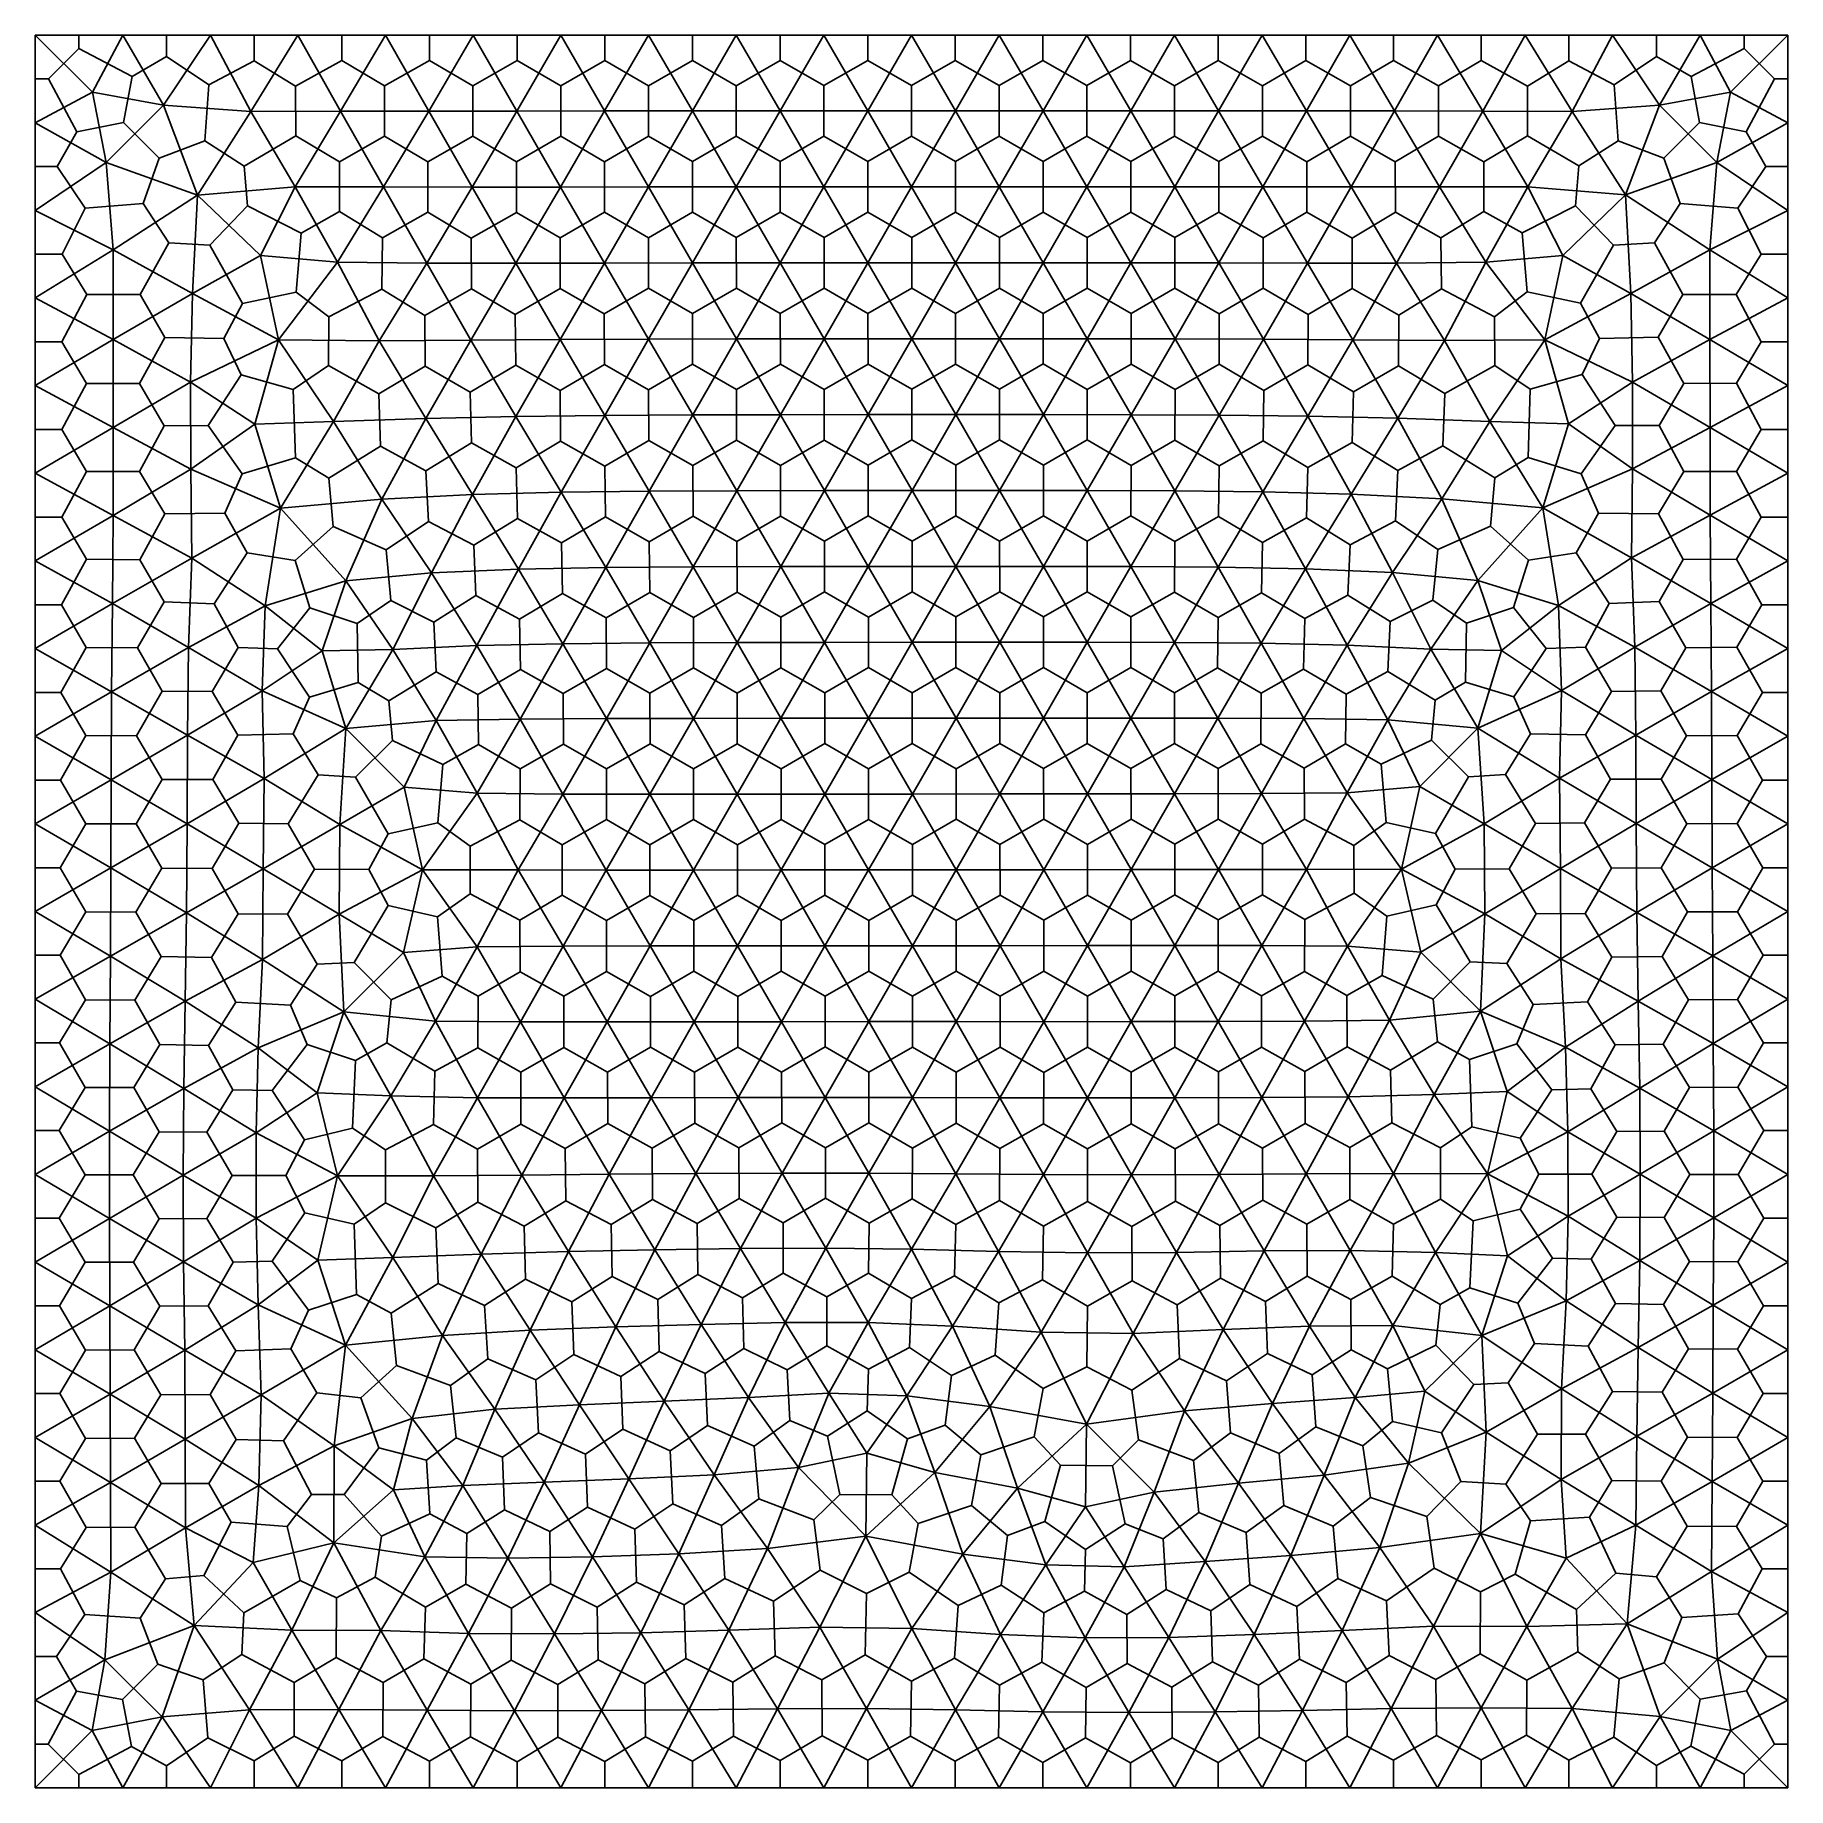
# Model space of a CAD drawing. Header units: metres. Extents: x 0 to 4, y 0 to 4.
import ezdxf

# ---------------------------------------------------------------- set-up
doc = ezdxf.new("R2010")
doc.units = ezdxf.units.M

msp = doc.modelspace()

# ---------------------------------------------------------------- linework, layer by layer
at = {"layer": 'boundary'}
for p, q in [((0.2, 4), (0, 4)), ((0, 4), (0, 3.8)), ((0.4, 4), (0.2, 4)), ((0.6, 4), (0.4, 4)), ((0.8, 4), (0.6, 4)), ((1, 4), (0.8, 4)), ((1.2, 4), (1, 4)), ((1.4, 4), (1.2, 4)), ((1.6, 4), (1.4, 4)), ((1.8, 4), (1.6, 4)), ((2, 4), (1.8, 4)), ((2.2, 4), (2, 4)), ((2.4, 4), (2.2, 4)), ((2.6, 4), (2.4, 4)), ((2.8, 4), (2.6, 4)), ((3, 4), (2.8, 4)), ((3.2, 4), (3, 4)), ((3.4, 4), (3.2, 4)), ((3.6, 4), (3.4, 4)), ((3.8, 4), (3.6, 4)), ((4, 4), (3.8, 4)), ((4, 3.8), (4, 4)), ((0, 3.8), (0, 3.6)), ((4, 3.6), (4, 3.8)), ((0, 3.6), (0, 3.4)), ((4, 3.4), (4, 3.6)), ((0, 3.4), (0, 3.2)), ((4, 3.2), (4, 3.4)), ((0, 3.2), (0, 3)), ((4, 3), (4, 3.2)), ((0, 3), (0, 2.8)), ((4, 2.8), (4, 3)), ((0, 2.8), (0, 2.6)), ((4, 2.6), (4, 2.8)), ((0, 2.6), (0, 2.4)), ((4, 2.4), (4, 2.6)), ((0, 2.4), (0, 2.2)), ((4, 2.2), (4, 2.4)), ((0, 2.2), (0, 2)), ((4, 2), (4, 2.2)), ((0, 2), (0, 1.8)), ((4, 1.8), (4, 2)), ((0, 1.8), (0, 1.6)), ((4, 1.6), (4, 1.8)), ((0, 1.6), (0, 1.4)), ((4, 1.4), (4, 1.6)), ((0, 1.4), (0, 1.2)), ((4, 1.2), (4, 1.4)), ((0, 1.2), (0, 1)), ((4, 1), (4, 1.2)), ((0, 1), (0, 0.8)), ((4, 0.8), (4, 1)), ((0, 0.8), (0, 0.6)), ((4, 0.6), (4, 0.8)), ((0, 0.6), (0, 0.4)), ((4, 0.4), (4, 0.6)), ((0, 0.4), (0, 0.2)), ((4, 0.2), (4, 0.4)), ((0, 0), (0, 0.2)), ((4, 0), (4, 0.2)), ((0, 0), (0.2, 0)), ((0.2, 0), (0.4, 0)), ((0.4, 0), (0.6, 0)), ((0.6, 0), (0.8, 0)), ((0.8, 0), (1, 0)), ((1, 0), (1.2, 0)), ((1.2, 0), (1.4, 0)), ((1.4, 0), (1.6, 0)), ((1.6, 0), (1.8, 0)), ((1.8, 0), (2, 0)), ((2, 0), (2.2, 0)), ((2.2, 0), (2.4, 0)), ((2.4, 0), (2.6, 0)), ((2.6, 0), (2.8, 0)), ((2.8, 0), (3, 0)), ((3, 0), (3.2, 0)), ((3.2, 0), (3.4, 0)), ((3.4, 0), (3.6, 0)), ((3.6, 0), (3.8, 0)), ((3.8, 0), (4, 0))]:
    msp.add_line(p, q, dxfattribs=at)
at = {"layer": 'delaunay'}
for p, q in [((0, 4), (0.131079, 3.869794)), ((0.2, 4), (0.131079, 3.869794)), ((0.2, 4), (0.292866, 3.839928)), ((0.4, 4), (0.292866, 3.839928)), ((0.4, 4), (0.492497, 3.825789)), ((0.6, 4), (0.492497, 3.825789)), ((0.6, 4), (0.696826, 3.826563)), ((0.8, 4), (0.696826, 3.826563)), ((0.8, 4), (0.898336, 3.826691)), ((1, 4), (0.898336, 3.826691)), ((1, 4), (1.099255, 3.826677)), ((1.2, 4), (1.099255, 3.826677)), ((1.2, 4), (1.299796, 3.826707)), ((1.4, 4), (1.299796, 3.826707)), ((1.4, 4), (1.500044, 3.826745)), ((1.6, 4), (1.500044, 3.826745)), ((1.6, 4), (1.700126, 3.826771)), ((1.8, 4), (1.700126, 3.826771)), ((1.8, 4), (1.900141, 3.82679)), ((2, 4), (1.900141, 3.82679)), ((2, 4), (2.100139, 3.826807)), ((2.2, 4), (2.100139, 3.826807)), ((2.2, 4), (2.300154, 3.82682)), ((2.4, 4), (2.300154, 3.82682)), ((2.4, 4), (2.500232, 3.826824)), ((2.6, 4), (2.500232, 3.826824)), ((2.6, 4), (2.700475, 3.82681)), ((2.8, 4), (2.700475, 3.82681)), ((2.8, 4), (2.901009, 3.826799)), ((3, 4), (2.901009, 3.826799)), ((3, 4), (3.101918, 3.826822)), ((3.2, 4), (3.101918, 3.826822)), ((3.2, 4), (3.303409, 3.826693)), ((3.4, 4), (3.303409, 3.826693)), ((3.4, 4), (3.5077, 3.8259)), ((3.6, 4), (3.5077, 3.8259)), ((3.6, 4), (3.707261, 3.840001)), ((3.8, 4), (3.707261, 3.840001)), ((3.8, 4), (3.868978, 3.869826)), ((4, 4), (3.868978, 3.869826)), ((0, 3.8), (0.131079, 3.869794)), ((0.162307, 3.709085), (0.131079, 3.869794)), ((0.292866, 3.839928), (0.131079, 3.869794)), ((3.5077, 3.8259), (3.707261, 3.840001)), ((3.707261, 3.840001), (3.629616, 3.635163)), ((3.707261, 3.840001), (3.868978, 3.869826)), ((3.837823, 3.70916), (3.707261, 3.840001)), ((3.837823, 3.70916), (3.868978, 3.869826)), ((4, 3.8), (3.868978, 3.869826)), ((0, 3.8), (0.162307, 3.709085)), ((0.162307, 3.709085), (0.292866, 3.839928)), ((0.292866, 3.839928), (0.370705, 3.634978)), ((0.492497, 3.825789), (0.292866, 3.839928)), ((0.492497, 3.825789), (0.370705, 3.634978)), ((0.492497, 3.825789), (0.696826, 3.826563)), ((0.492497, 3.825789), (0.593609, 3.653277)), ((0.696826, 3.826563), (0.593609, 3.653277)), ((0.898336, 3.826691), (0.696826, 3.826563)), ((0.696826, 3.826563), (0.79535, 3.653498)), ((0.898336, 3.826691), (0.79535, 3.653498)), ((0.898336, 3.826691), (1.099255, 3.826677)), ((0.898336, 3.826691), (0.997489, 3.65317)), ((1.099255, 3.826677), (0.997489, 3.65317)), ((1.299796, 3.826707), (1.099255, 3.826677)), ((1.099255, 3.826677), (1.19908, 3.653231)), ((1.299796, 3.826707), (1.19908, 3.653231)), ((1.299796, 3.826707), (1.500044, 3.826745)), ((1.299796, 3.826707), (1.399897, 3.653378)), ((1.500044, 3.826745), (1.399897, 3.653378)), ((1.500044, 3.826745), (1.700126, 3.826771)), ((1.500044, 3.826745), (1.600212, 3.65348)), ((1.700126, 3.826771), (1.600212, 3.65348)), ((1.900141, 3.82679), (1.700126, 3.826771)), ((1.700126, 3.826771), (1.800294, 3.653539)), ((1.900141, 3.82679), (1.800294, 3.653539)), ((1.900141, 3.82679), (2.100139, 3.826807)), ((1.900141, 3.82679), (2.000298, 3.65358)), ((2.100139, 3.826807), (2.000298, 3.65358)), ((2.100139, 3.826807), (2.300154, 3.82682)), ((2.100139, 3.826807), (2.200302, 3.653613)), ((2.300154, 3.82682), (2.200302, 3.653613)), ((2.500232, 3.826824), (2.300154, 3.82682)), ((2.300154, 3.82682), (2.400378, 3.653623)), ((2.500232, 3.826824), (2.400378, 3.653623)), ((2.500232, 3.826824), (2.600682, 3.65358)), ((2.500232, 3.826824), (2.700475, 3.82681)), ((2.700475, 3.82681), (2.600682, 3.65358)), ((2.700475, 3.82681), (2.801481, 3.653477)), ((2.901009, 3.826799), (2.700475, 3.82681)), ((2.901009, 3.826799), (2.801481, 3.653477)), ((2.901009, 3.826799), (3.101918, 3.826822)), ((2.901009, 3.826799), (3.003046, 3.65344)), ((3.101918, 3.826822), (3.003046, 3.65344)), ((3.303409, 3.826693), (3.101918, 3.826822)), ((3.101918, 3.826822), (3.205145, 3.653768)), ((3.303409, 3.826693), (3.205145, 3.653768)), ((3.303409, 3.826693), (3.5077, 3.8259)), ((3.303409, 3.826693), (3.406821, 3.65352)), ((3.5077, 3.8259), (3.406821, 3.65352)), ((3.5077, 3.8259), (3.629616, 3.635163)), ((4, 3.8), (3.837823, 3.70916)), ((0, 3.6), (0.162307, 3.709085)), ((0.178601, 3.509897), (0.162307, 3.709085)), ((0.162307, 3.709085), (0.370705, 3.634978)), ((3.837823, 3.70916), (3.629616, 3.635163)), ((3.837823, 3.70916), (3.821609, 3.51002)), ((4, 3.6), (3.837823, 3.70916)), ((0.593609, 3.653277), (0.370705, 3.634978)), ((0.593609, 3.653277), (0.514208, 3.496906)), ((0.593609, 3.653277), (0.79535, 3.653498)), ((0.593609, 3.653277), (0.690019, 3.481687)), ((0.690019, 3.481687), (0.79535, 3.653498)), ((0.997489, 3.65317), (0.79535, 3.653498)), ((0.79535, 3.653498), (0.893687, 3.479089)), ((0.997489, 3.65317), (0.893687, 3.479089)), ((0.997489, 3.65317), (1.19908, 3.653231)), ((0.997489, 3.65317), (1.097397, 3.479196)), ((1.19908, 3.653231), (1.097397, 3.479196)), ((1.399897, 3.653378), (1.19908, 3.653231)), ((1.19908, 3.653231), (1.299378, 3.479695)), ((1.399897, 3.653378), (1.299378, 3.479695)), ((1.399897, 3.653378), (1.600212, 3.65348)), ((1.399897, 3.653378), (1.500197, 3.480037)), ((1.600212, 3.65348), (1.500197, 3.480037)), ((1.800294, 3.653539), (1.600212, 3.65348)), ((1.70045, 3.48021), (1.600212, 3.65348)), ((1.800294, 3.653539), (1.70045, 3.48021)), ((1.800294, 3.653539), (2.000298, 3.65358)), ((1.800294, 3.653539), (1.90049, 3.480303)), ((2.000298, 3.65358), (1.90049, 3.480303)), ((2.000298, 3.65358), (2.200302, 3.653613)), ((2.000298, 3.65358), (2.100479, 3.480367)), ((2.100479, 3.480367), (2.200302, 3.653613)), ((2.400378, 3.653623), (2.200302, 3.653613)), ((2.300514, 3.480396), (2.200302, 3.653613)), ((2.400378, 3.653623), (2.300514, 3.480396)), ((2.400378, 3.653623), (2.600682, 3.65358)), ((2.400378, 3.653623), (2.50075, 3.480331)), ((2.600682, 3.65358), (2.50075, 3.480331)), ((2.600682, 3.65358), (2.701538, 3.480072)), ((2.801481, 3.653477), (2.600682, 3.65358)), ((2.801481, 3.653477), (2.701538, 3.480072)), ((2.801481, 3.653477), (3.003046, 3.65344)), ((2.801481, 3.653477), (2.903469, 3.47962)), ((2.903469, 3.47962), (3.003046, 3.65344)), ((3.205145, 3.653768), (3.003046, 3.65344)), ((3.107105, 3.479519), (3.003046, 3.65344)), ((3.205145, 3.653768), (3.107105, 3.479519)), ((3.205145, 3.653768), (3.406821, 3.65352)), ((3.205145, 3.653768), (3.310667, 3.482078)), ((3.406821, 3.65352), (3.310667, 3.482078)), ((3.406821, 3.65352), (3.486346, 3.497227)), ((3.629616, 3.635163), (3.406821, 3.65352)), ((0, 3.6), (0.178601, 3.509897)), ((0.178601, 3.509897), (0.370705, 3.634978)), ((0.370705, 3.634978), (0.359099, 3.409931)), ((0.370705, 3.634978), (0.514208, 3.496906)), ((3.629616, 3.635163), (3.486346, 3.497227)), ((3.629616, 3.635163), (3.641367, 3.410205)), ((3.821609, 3.51002), (3.629616, 3.635163)), ((4, 3.6), (3.821609, 3.51002)), ((0, 3.4), (0.178601, 3.509897)), ((0.178601, 3.509897), (0.178603, 3.305391)), ((0.178601, 3.509897), (0.359099, 3.409931)), ((0.514208, 3.496906), (0.359099, 3.409931)), ((0.514208, 3.496906), (0.55562, 3.304292)), ((0.514208, 3.496906), (0.690019, 3.481687)), ((0.690019, 3.481687), (0.55562, 3.304292)), ((0.690019, 3.481687), (0.784885, 3.302175)), ((0.690019, 3.481687), (0.893687, 3.479089)), ((1.500197, 3.480037), (1.299378, 3.479695)), ((1.500197, 3.480037), (1.400036, 3.306261)), ((1.70045, 3.48021), (1.500197, 3.480037)), ((1.500197, 3.480037), (1.600591, 3.306745)), ((1.70045, 3.48021), (1.600591, 3.306745)), ((1.90049, 3.480303), (1.70045, 3.48021)), ((1.70045, 3.48021), (1.800711, 3.306961)), ((1.90049, 3.480303), (1.800711, 3.306961)), ((1.90049, 3.480303), (2.100479, 3.480367)), ((1.90049, 3.480303), (2.000698, 3.307079)), ((2.100479, 3.480367), (2.000698, 3.307079)), ((2.100479, 3.480367), (2.300514, 3.480396)), ((2.100479, 3.480367), (2.200681, 3.307148)), ((2.200681, 3.307148), (2.300514, 3.480396)), ((2.400783, 3.307104), (2.300514, 3.480396)), ((2.50075, 3.480331), (2.300514, 3.480396)), ((2.400783, 3.307104), (2.50075, 3.480331)), ((2.601299, 3.30676), (2.50075, 3.480331)), ((2.701538, 3.480072), (2.50075, 3.480331)), ((2.601299, 3.30676), (2.701538, 3.480072)), ((2.80288, 3.305838), (2.701538, 3.480072)), ((2.903469, 3.47962), (2.701538, 3.480072)), ((3.310667, 3.482078), (3.107105, 3.479519)), ((3.310667, 3.482078), (3.216104, 3.302745)), ((3.310667, 3.482078), (3.486346, 3.497227)), ((3.310667, 3.482078), (3.445142, 3.304745)), ((3.486346, 3.497227), (3.445142, 3.304745)), ((3.486346, 3.497227), (3.641367, 3.410205)), ((3.821609, 3.51002), (3.641367, 3.410205)), ((4, 3.4), (3.821609, 3.51002)), ((3.821609, 3.51002), (3.821665, 3.305551)), ((0.893687, 3.479089), (0.784885, 3.302175)), ((1.097397, 3.479196), (0.893687, 3.479089)), ((0.893687, 3.479089), (0.994316, 3.30361)), ((1.097397, 3.479196), (0.994316, 3.30361)), ((1.299378, 3.479695), (1.097397, 3.479196)), ((1.097397, 3.479196), (1.198382, 3.30525)), ((1.299378, 3.479695), (1.198382, 3.30525)), ((1.299378, 3.479695), (1.400036, 3.306261)), ((2.80288, 3.305838), (2.903469, 3.47962)), ((3.006833, 3.304224), (2.903469, 3.47962)), ((3.107105, 3.479519), (2.903469, 3.47962)), ((3.107105, 3.479519), (3.006833, 3.304224)), ((3.107105, 3.479519), (3.216104, 3.302745)), ((0, 3.4), (0.178603, 3.305391)), ((0.178603, 3.305391), (0.359099, 3.409931)), ((0.355018, 3.207786), (0.359099, 3.409931)), ((0.55562, 3.304292), (0.359099, 3.409931)), ((3.445142, 3.304745), (3.641367, 3.410205)), ((3.645543, 3.208127), (3.641367, 3.410205)), ((3.821665, 3.305551), (3.641367, 3.410205)), ((4, 3.4), (3.821665, 3.305551)), ((0, 3.2), (0.178603, 3.305391)), ((0.177939, 3.104516), (0.178603, 3.305391)), ((0.178603, 3.305391), (0.355018, 3.207786)), ((0.355018, 3.207786), (0.55562, 3.304292)), ((0.55562, 3.304292), (0.501825, 3.112237)), ((0.55562, 3.304292), (0.784885, 3.302175)), ((0.55562, 3.304292), (0.681252, 3.117838)), ((0.784885, 3.302175), (0.681252, 3.117838)), ((0.784885, 3.302175), (0.994316, 3.30361)), ((0.784885, 3.302175), (0.891575, 3.124675)), ((0.891575, 3.124675), (0.994316, 3.30361)), ((0.994316, 3.30361), (1.198382, 3.30525)), ((1.097456, 3.129324), (0.994316, 3.30361)), ((1.097456, 3.129324), (1.198382, 3.30525)), ((1.400036, 3.306261), (1.198382, 3.30525)), ((1.299917, 3.131872), (1.198382, 3.30525)), ((1.299917, 3.131872), (1.400036, 3.306261)), ((1.600591, 3.306745), (1.400036, 3.306261)), ((1.500765, 3.133049), (1.400036, 3.306261)), ((1.500765, 3.133049), (1.600591, 3.306745)), ((1.800711, 3.306961), (1.600591, 3.306745)), ((1.700966, 3.133536), (1.600591, 3.306745)), ((1.800711, 3.306961), (1.700966, 3.133536)), ((1.800711, 3.306961), (2.000698, 3.307079)), ((1.800711, 3.306961), (1.900955, 3.133755)), ((1.900955, 3.133755), (2.000698, 3.307079)), ((2.200681, 3.307148), (2.000698, 3.307079)), ((2.100896, 3.133881), (2.000698, 3.307079)), ((2.100896, 3.133881), (2.200681, 3.307148)), ((2.300871, 3.133903), (2.200681, 3.307148)), ((2.400783, 3.307104), (2.200681, 3.307148)), ((2.300871, 3.133903), (2.400783, 3.307104)), ((2.501031, 3.133627), (2.400783, 3.307104)), ((2.601299, 3.30676), (2.400783, 3.307104)), ((2.601299, 3.30676), (2.501031, 3.133627)), ((2.80288, 3.305838), (2.601299, 3.30676)), ((2.701795, 3.132602), (2.601299, 3.30676)), ((2.701795, 3.132602), (2.80288, 3.305838)), ((2.904114, 3.130124), (2.80288, 3.305838)), ((3.006833, 3.304224), (2.80288, 3.305838)), ((3.006833, 3.304224), (2.904114, 3.130124)), ((3.216104, 3.302745), (3.006833, 3.304224)), ((3.006833, 3.304224), (3.109788, 3.12545)), ((3.216104, 3.302745), (3.109788, 3.12545)), ((3.216104, 3.302745), (3.445142, 3.304745)), ((3.216104, 3.302745), (3.319842, 3.118498)), ((3.319842, 3.118498), (3.445142, 3.304745)), ((3.645543, 3.208127), (3.445142, 3.304745)), ((3.445142, 3.304745), (3.49901, 3.112752)), ((3.821665, 3.305551), (3.645543, 3.208127)), ((4, 3.2), (3.821665, 3.305551)), ((3.822365, 3.104704), (3.821665, 3.305551)), ((0, 3.2), (0.177939, 3.104516)), ((0.177939, 3.104516), (0.355018, 3.207786)), ((0.355294, 3.009442), (0.355018, 3.207786)), ((0.355018, 3.207786), (0.501825, 3.112237)), ((3.645543, 3.208127), (3.49901, 3.112752)), ((3.645543, 3.208127), (3.645338, 3.009841)), ((3.822365, 3.104704), (3.645543, 3.208127)), ((4, 3.2), (3.822365, 3.104704)), ((0.891575, 3.124675), (0.681252, 3.117838)), ((0.790987, 2.940816), (0.891575, 3.124675)), ((1.097456, 3.129324), (0.891575, 3.124675)), ((0.998211, 2.951422), (0.891575, 3.124675)), ((0.998211, 2.951422), (1.097456, 3.129324)), ((1.299917, 3.131872), (1.097456, 3.129324)), ((1.200516, 2.956676), (1.097456, 3.129324)), ((1.200516, 2.956676), (1.299917, 3.131872)), ((1.500765, 3.133049), (1.299917, 3.131872)), ((1.4012, 2.959047), (1.299917, 3.131872)), ((1.4012, 2.959047), (1.500765, 3.133049)), ((1.500765, 3.133049), (1.700966, 3.133536)), ((1.601314, 2.960012), (1.500765, 3.133049)), ((1.601314, 2.960012), (1.700966, 3.133536)), ((1.700966, 3.133536), (1.900955, 3.133755)), ((1.801255, 2.960402), (1.700966, 3.133536)), ((1.801255, 2.960402), (1.900955, 3.133755)), ((2.100896, 3.133881), (1.900955, 3.133755)), ((2.001157, 2.9606), (1.900955, 3.133755)), ((2.100896, 3.133881), (2.001157, 2.9606)), ((2.300871, 3.133903), (2.100896, 3.133881)), ((2.20105, 2.960706), (2.100896, 3.133881)), ((2.20105, 2.960706), (2.300871, 3.133903)), ((2.400954, 2.960597), (2.300871, 3.133903)), ((2.501031, 3.133627), (2.300871, 3.133903)), ((2.501031, 3.133627), (2.400954, 2.960597)), ((2.701795, 3.132602), (2.501031, 3.133627)), ((2.501031, 3.133627), (2.600985, 2.959856)), ((2.701795, 3.132602), (2.600985, 2.959856)), ((2.904114, 3.130124), (2.701795, 3.132602)), ((2.801513, 2.957621), (2.701795, 3.132602)), ((2.904114, 3.130124), (2.801513, 2.957621)), ((3.109788, 3.12545), (2.904114, 3.130124)), ((2.904114, 3.130124), (3.003576, 2.952389)), ((3.109788, 3.12545), (3.003576, 2.952389)), ((3.109788, 3.12545), (3.319842, 3.118498)), ((3.109788, 3.12545), (3.210476, 2.941685)), ((0, 3), (0.177939, 3.104516)), ((0.177939, 3.104516), (0.17797, 2.903953)), ((0.177939, 3.104516), (0.355294, 3.009442)), ((0.355294, 3.009442), (0.501825, 3.112237)), ((0.681252, 3.117838), (0.501825, 3.112237)), ((0.560293, 2.920286), (0.501825, 3.112237)), ((0.681252, 3.117838), (0.560293, 2.920286)), ((0.790987, 2.940816), (0.681252, 3.117838)), ((3.210476, 2.941685), (3.319842, 3.118498)), ((3.319842, 3.118498), (3.44075, 2.920942)), ((3.319842, 3.118498), (3.49901, 3.112752)), ((3.44075, 2.920942), (3.49901, 3.112752)), ((3.645338, 3.009841), (3.49901, 3.112752)), ((3.822365, 3.104704), (3.645338, 3.009841)), ((3.822365, 3.104704), (3.822353, 2.904162)), ((4, 3), (3.822365, 3.104704)), ((0, 3), (0.17797, 2.903953)), ((0.17797, 2.903953), (0.355294, 3.009442)), ((0.355294, 3.009442), (0.357549, 2.806367)), ((0.355294, 3.009442), (0.560293, 2.920286)), ((3.645338, 3.009841), (3.44075, 2.920942)), ((3.643125, 2.806806), (3.645338, 3.009841)), ((3.822353, 2.904162), (3.645338, 3.009841)), ((4, 3), (3.822353, 2.904162)), ((1.4012, 2.959047), (1.601314, 2.960012)), ((1.501899, 2.786434), (1.601314, 2.960012)), ((1.601314, 2.960012), (1.801255, 2.960402)), ((1.601314, 2.960012), (1.701627, 2.787041)), ((1.701627, 2.787041), (1.801255, 2.960402)), ((1.801255, 2.960402), (2.001157, 2.9606)), ((1.901453, 2.787319), (1.801255, 2.960402)), ((1.901453, 2.787319), (2.001157, 2.9606)), ((2.20105, 2.960706), (2.001157, 2.9606)), ((2.101301, 2.787494), (2.001157, 2.9606)), ((2.20105, 2.960706), (2.101301, 2.787494)), ((2.301099, 2.787552), (2.20105, 2.960706)), ((2.400954, 2.960597), (2.20105, 2.960706)), ((2.400954, 2.960597), (2.301099, 2.787552)), ((2.600985, 2.959856), (2.400954, 2.960597)), ((2.500753, 2.787236), (2.400954, 2.960597)), ((0.357549, 2.806367), (0.560293, 2.920286)), ((0.560293, 2.920286), (0.524963, 2.697465)), ((0.790987, 2.940816), (0.560293, 2.920286)), ((0.708815, 2.75453), (0.560293, 2.920286)), ((0.790987, 2.940816), (0.708815, 2.75453)), ((0.998211, 2.951422), (0.790987, 2.940816)), ((0.904409, 2.772669), (0.790987, 2.940816)), ((0.904409, 2.772669), (0.998211, 2.951422)), ((0.998211, 2.951422), (1.200516, 2.956676)), ((1.10309, 2.781094), (0.998211, 2.951422)), ((1.10309, 2.781094), (1.200516, 2.956676)), ((1.200516, 2.956676), (1.4012, 2.959047)), ((1.200516, 2.956676), (1.302349, 2.784879)), ((1.302349, 2.784879), (1.4012, 2.959047)), ((1.501899, 2.786434), (1.4012, 2.959047)), ((2.500753, 2.787236), (2.600985, 2.959856)), ((2.70015, 2.785889), (2.600985, 2.959856)), ((2.801513, 2.957621), (2.600985, 2.959856)), ((2.801513, 2.957621), (2.70015, 2.785889)), ((3.003576, 2.952389), (2.801513, 2.957621)), ((2.801513, 2.957621), (2.899154, 2.782193)), ((3.003576, 2.952389), (2.899154, 2.782193)), ((3.003576, 2.952389), (3.210476, 2.941685)), ((3.003576, 2.952389), (3.097481, 2.773723)), ((3.210476, 2.941685), (3.097481, 2.773723)), ((3.210476, 2.941685), (3.44075, 2.920942)), ((3.210476, 2.941685), (3.292659, 2.755425)), ((3.292659, 2.755425), (3.44075, 2.920942)), ((3.643125, 2.806806), (3.44075, 2.920942)), ((3.44075, 2.920942), (3.476101, 2.698144)), ((0, 2.8), (0.17797, 2.903953)), ((0.17664, 2.702557), (0.17797, 2.903953)), ((0.17797, 2.903953), (0.357549, 2.806367)), ((3.822353, 2.904162), (3.643125, 2.806806)), ((4, 2.8), (3.822353, 2.904162)), ((3.823685, 2.702773), (3.822353, 2.904162)), ((0, 2.8), (0.17664, 2.702557)), ((0.17664, 2.702557), (0.357549, 2.806367)), ((0.349817, 2.602587), (0.357549, 2.806367)), ((0.357549, 2.806367), (0.524963, 2.697465)), ((3.643125, 2.806806), (3.476101, 2.698144)), ((3.823685, 2.702773), (3.643125, 2.806806)), ((3.643125, 2.806806), (3.650863, 2.603032)), ((4, 2.8), (3.823685, 2.702773)), ((0.904409, 2.772669), (0.708815, 2.75453)), ((0.904409, 2.772669), (0.816736, 2.597618)), ((1.10309, 2.781094), (0.904409, 2.772669)), ((1.008413, 2.606793), (0.904409, 2.772669)), ((1.008413, 2.606793), (1.10309, 2.781094)), ((1.10309, 2.781094), (1.302349, 2.784879)), ((1.204562, 2.611155), (1.10309, 2.781094)), ((1.204562, 2.611155), (1.302349, 2.784879)), ((1.501899, 2.786434), (1.302349, 2.784879)), ((1.40285, 2.612996), (1.302349, 2.784879)), ((1.40285, 2.612996), (1.501899, 2.786434)), ((1.501899, 2.786434), (1.701627, 2.787041)), ((1.602114, 2.613734), (1.501899, 2.786434)), ((1.602114, 2.613734), (1.701627, 2.787041)), ((1.901453, 2.787319), (1.701627, 2.787041)), ((1.801782, 2.614062), (1.701627, 2.787041)), ((1.801782, 2.614062), (1.901453, 2.787319)), ((1.901453, 2.787319), (2.101301, 2.787494)), ((2.001586, 2.614272), (1.901453, 2.787319)), ((2.001586, 2.614272), (2.101301, 2.787494)), ((2.301099, 2.787552), (2.101301, 2.787494)), ((2.201375, 2.614434), (2.101301, 2.787494)), ((2.301099, 2.787552), (2.201375, 2.614434)), ((2.500753, 2.787236), (2.301099, 2.787552)), ((2.400982, 2.614448), (2.301099, 2.787552)), ((2.500753, 2.787236), (2.400982, 2.614448)), ((2.600109, 2.613981), (2.500753, 2.787236)), ((2.70015, 2.785889), (2.500753, 2.787236)), ((2.70015, 2.785889), (2.600109, 2.613981)), ((2.899154, 2.782193), (2.70015, 2.785889)), ((2.70015, 2.785889), (2.798147, 2.612301)), ((2.899154, 2.782193), (2.798147, 2.612301)), ((2.899154, 2.782193), (2.993923, 2.607959)), ((2.899154, 2.782193), (3.097481, 2.773723)), ((2.993923, 2.607959), (3.097481, 2.773723)), ((3.185137, 2.598669), (3.097481, 2.773723)), ((3.097481, 2.773723), (3.292659, 2.755425)), ((0.708815, 2.75453), (0.524963, 2.697465)), ((0.708815, 2.75453), (0.655404, 2.59465)), ((0.816736, 2.597618), (0.708815, 2.75453)), ((3.185137, 2.598669), (3.292659, 2.755425)), ((3.292659, 2.755425), (3.346036, 2.595524)), ((3.292659, 2.755425), (3.476101, 2.698144)), ((0, 2.6), (0.17664, 2.702557)), ((0.17664, 2.702557), (0.174547, 2.501499)), ((0.17664, 2.702557), (0.349817, 2.602587)), ((0.349817, 2.602587), (0.524963, 2.697465)), ((0.518086, 2.503423), (0.524963, 2.697465)), ((0.524963, 2.697465), (0.655404, 2.59465)), ((3.476101, 2.698144), (3.346036, 2.595524)), ((3.650863, 2.603032), (3.476101, 2.698144)), ((3.483021, 2.504108), (3.476101, 2.698144)), ((3.823685, 2.702773), (3.650863, 2.603032)), ((4, 2.6), (3.823685, 2.702773)), ((3.823685, 2.702773), (3.825774, 2.501713)), ((0, 2.6), (0.174547, 2.501499)), ((0.174547, 2.501499), (0.349817, 2.602587)), ((0.349817, 2.602587), (0.347519, 2.402288)), ((0.349817, 2.602587), (0.518086, 2.503423)), ((1.008413, 2.606793), (0.816736, 2.597618)), ((1.008413, 2.606793), (0.915198, 2.436183)), ((1.204562, 2.611155), (1.008413, 2.606793)), ((1.107375, 2.438973), (1.008413, 2.606793)), ((1.204562, 2.611155), (1.107375, 2.438973)), ((1.40285, 2.612996), (1.204562, 2.611155)), ((1.304016, 2.440062), (1.204562, 2.611155)), ((1.40285, 2.612996), (1.304016, 2.440062)), ((1.602114, 2.613734), (1.40285, 2.612996)), ((1.502684, 2.44059), (1.40285, 2.612996)), ((1.602114, 2.613734), (1.502684, 2.44059)), ((1.801782, 2.614062), (1.602114, 2.613734)), ((1.702136, 2.440861), (1.602114, 2.613734)), ((1.702136, 2.440861), (1.801782, 2.614062)), ((1.801782, 2.614062), (2.001586, 2.614272)), ((1.901878, 2.44106), (1.801782, 2.614062)), ((1.901878, 2.44106), (2.001586, 2.614272)), ((2.001586, 2.614272), (2.201375, 2.614434)), ((2.001586, 2.614272), (2.101681, 2.441254)), ((2.101681, 2.441254), (2.201375, 2.614434)), ((2.400982, 2.614448), (2.201375, 2.614434)), ((2.301381, 2.441428), (2.201375, 2.614434)), ((2.301381, 2.441428), (2.400982, 2.614448)), ((2.500719, 2.441478), (2.400982, 2.614448)), ((2.600109, 2.613981), (2.400982, 2.614448)), ((2.600109, 2.613981), (2.500719, 2.441478)), ((2.798147, 2.612301), (2.600109, 2.613981)), ((2.600109, 2.613981), (2.69916, 2.441175)), ((2.798147, 2.612301), (2.69916, 2.441175)), ((2.798147, 2.612301), (2.89543, 2.440179)), ((2.798147, 2.612301), (2.993923, 2.607959)), ((2.993923, 2.607959), (2.89543, 2.440179)), ((2.993923, 2.607959), (3.087114, 2.437334)), ((2.993923, 2.607959), (3.185137, 2.598669)), ((3.650863, 2.603032), (3.483021, 2.504108)), ((3.825774, 2.501713), (3.650863, 2.603032)), ((3.653174, 2.402729), (3.650863, 2.603032)), ((4, 2.6), (3.825774, 2.501713)), ((0.518086, 2.503423), (0.655404, 2.59465)), ((0.816736, 2.597618), (0.655404, 2.59465)), ((0.709107, 2.417349), (0.655404, 2.59465)), ((0.816736, 2.597618), (0.709107, 2.417349)), ((0.915198, 2.436183), (0.816736, 2.597618)), ((3.087114, 2.437334), (3.185137, 2.598669)), ((3.185137, 2.598669), (3.292597, 2.418296)), ((3.185137, 2.598669), (3.346036, 2.595524)), ((3.292597, 2.418296), (3.346036, 2.595524)), ((3.483021, 2.504108), (3.346036, 2.595524)), ((0, 2.4), (0.174547, 2.501499)), ((0.173648, 2.300717), (0.174547, 2.501499)), ((0.174547, 2.501499), (0.347519, 2.402288)), ((0.347519, 2.402288), (0.518086, 2.503423)), ((0.522716, 2.303634), (0.518086, 2.503423)), ((0.518086, 2.503423), (0.709107, 2.417349)), ((3.483021, 2.504108), (3.292597, 2.418296)), ((3.478471, 2.30433), (3.483021, 2.504108)), ((3.653174, 2.402729), (3.483021, 2.504108)), ((3.825774, 2.501713), (3.653174, 2.402729)), ((4, 2.4), (3.825774, 2.501713)), ((3.825774, 2.501713), (3.826675, 2.300929)), ((1.304016, 2.440062), (1.107375, 2.438973)), ((1.304016, 2.440062), (1.204553, 2.267844)), ((1.502684, 2.44059), (1.304016, 2.440062)), ((1.304016, 2.440062), (1.403135, 2.267665)), ((1.502684, 2.44059), (1.403135, 2.267665)), ((1.702136, 2.440861), (1.502684, 2.44059)), ((1.502684, 2.44059), (1.602481, 2.267741)), ((1.702136, 2.440861), (1.602481, 2.267741)), ((1.901878, 2.44106), (1.702136, 2.440861)), ((1.802162, 2.267875), (1.702136, 2.440861)), ((1.802162, 2.267875), (1.901878, 2.44106)), ((1.901878, 2.44106), (2.101681, 2.441254)), ((2.001966, 2.268051), (1.901878, 2.44106)), ((2.001966, 2.268051), (2.101681, 2.441254)), ((2.301381, 2.441428), (2.101681, 2.441254)), ((2.201749, 2.268259), (2.101681, 2.441254)), ((2.301381, 2.441428), (2.201749, 2.268259)), ((2.500719, 2.441478), (2.301381, 2.441428)), ((2.401351, 2.268478), (2.301381, 2.441428)), ((2.500719, 2.441478), (2.401351, 2.268478)), ((2.69916, 2.441175), (2.500719, 2.441478)), ((2.500719, 2.441478), (2.600511, 2.268685)), ((2.69916, 2.441175), (2.600511, 2.268685)), ((2.69916, 2.441175), (2.798751, 2.269031)), ((2.69916, 2.441175), (2.89543, 2.440179)), ((2.798751, 2.269031), (2.89543, 2.440179)), ((2.89543, 2.440179), (3.087114, 2.437334)), ((2.89543, 2.440179), (2.993837, 2.271011)), ((0, 2.4), (0.173648, 2.300717)), ((0.173648, 2.300717), (0.347519, 2.402288)), ((0.347519, 2.402288), (0.347104, 2.20033)), ((0.347519, 2.402288), (0.522716, 2.303634)), ((0.522716, 2.303634), (0.709107, 2.417349)), ((0.695174, 2.198873), (0.709107, 2.417349)), ((0.915198, 2.436183), (0.709107, 2.417349)), ((0.709107, 2.417349), (0.842211, 2.283879)), ((0.915198, 2.436183), (0.842211, 2.283879)), ((1.107375, 2.438973), (0.915198, 2.436183)), ((0.915198, 2.436183), (1.008959, 2.269805)), ((1.107375, 2.438973), (1.008959, 2.269805)), ((1.107375, 2.438973), (1.204553, 2.267844)), ((2.993837, 2.271011), (3.087114, 2.437334)), ((3.087114, 2.437334), (3.292597, 2.418296)), ((3.087114, 2.437334), (3.16004, 2.284985)), ((3.292597, 2.418296), (3.16004, 2.284985)), ((3.478471, 2.30433), (3.292597, 2.418296)), ((3.306643, 2.199826), (3.292597, 2.418296)), ((3.653174, 2.402729), (3.478471, 2.30433)), ((3.826675, 2.300929), (3.653174, 2.402729)), ((3.653174, 2.402729), (3.653618, 2.200783)), ((4, 2.4), (3.826675, 2.300929)), ((0, 2.2), (0.173648, 2.300717)), ((0.173648, 2.300717), (0.173082, 2.099506)), ((0.173648, 2.300717), (0.347104, 2.20033)), ((0.347104, 2.20033), (0.522716, 2.303634)), ((0.520522, 2.097604), (0.522716, 2.303634)), ((0.695174, 2.198873), (0.522716, 2.303634)), ((0.695174, 2.198873), (0.842211, 2.283879)), ((0.884196, 2.095441), (0.842211, 2.283879)), ((1.008959, 2.269805), (0.842211, 2.283879)), ((2.993837, 2.271011), (3.16004, 2.284985)), ((3.118436, 2.096619), (3.16004, 2.284985)), ((3.306643, 2.199826), (3.16004, 2.284985)), ((3.478471, 2.30433), (3.306643, 2.199826)), ((3.653618, 2.200783), (3.478471, 2.30433)), ((3.480748, 2.098345), (3.478471, 2.30433)), ((3.826675, 2.300929), (3.653618, 2.200783)), ((4, 2.2), (3.826675, 2.300929)), ((3.82725, 2.099733), (3.826675, 2.300929)), ((1.008959, 2.269805), (0.884196, 2.095441)), ((1.204553, 2.267844), (1.008959, 2.269805)), ((1.008959, 2.269805), (1.102078, 2.09488)), ((1.204553, 2.267844), (1.102078, 2.09488)), ((1.204553, 2.267844), (1.403135, 2.267665)), ((1.204553, 2.267844), (1.303259, 2.094679)), ((1.403135, 2.267665), (1.303259, 2.094679)), ((1.403135, 2.267665), (1.602481, 2.267741)), ((1.403135, 2.267665), (1.502831, 2.094647)), ((1.602481, 2.267741), (1.502831, 2.094647)), ((1.802162, 2.267875), (1.602481, 2.267741)), ((1.70246, 2.094718), (1.602481, 2.267741)), ((1.802162, 2.267875), (1.70246, 2.094718)), ((2.001966, 2.268051), (1.802162, 2.267875)), ((1.902226, 2.094855), (1.802162, 2.267875)), ((2.001966, 2.268051), (1.902226, 2.094855)), ((2.201749, 2.268259), (2.001966, 2.268051)), ((2.102034, 2.095037), (2.001966, 2.268051)), ((2.201749, 2.268259), (2.102034, 2.095037)), ((2.401351, 2.268478), (2.201749, 2.268259)), ((2.201749, 2.268259), (2.301771, 2.095255)), ((2.401351, 2.268478), (2.301771, 2.095255)), ((2.600511, 2.268685), (2.401351, 2.268478)), ((2.401351, 2.268478), (2.50129, 2.095509)), ((2.600511, 2.268685), (2.50129, 2.095509)), ((2.600511, 2.268685), (2.798751, 2.269031)), ((2.600511, 2.268685), (2.700596, 2.095789)), ((2.798751, 2.269031), (2.700596, 2.095789)), ((2.798751, 2.269031), (2.993837, 2.271011)), ((2.798751, 2.269031), (2.901293, 2.09611)), ((2.901293, 2.09611), (2.993837, 2.271011)), ((2.993837, 2.271011), (3.118436, 2.096619)), ((0, 2.2), (0.173082, 2.099506)), ((0.173082, 2.099506), (0.347104, 2.20033)), ((0.345801, 1.997101), (0.347104, 2.20033)), ((0.520522, 2.097604), (0.347104, 2.20033)), ((3.480748, 2.098345), (3.653618, 2.200783)), ((3.654962, 1.997615), (3.653618, 2.200783)), ((3.82725, 2.099733), (3.653618, 2.200783)), ((4, 2.2), (3.82725, 2.099733)), ((0.520522, 2.097604), (0.695174, 2.198873)), ((0.693859, 1.993539), (0.695174, 2.198873)), ((0.884196, 2.095441), (0.695174, 2.198873)), ((3.306643, 2.199826), (3.118436, 2.096619)), ((3.480748, 2.098345), (3.306643, 2.199826)), ((3.308158, 1.994606), (3.306643, 2.199826)), ((0, 2), (0.173082, 2.099506)), ((0.172099, 1.898376), (0.173082, 2.099506)), ((0.173082, 2.099506), (0.345801, 1.997101)), ((0.345801, 1.997101), (0.520522, 2.097604)), ((0.51936, 1.890804), (0.520522, 2.097604)), ((0.520522, 2.097604), (0.693859, 1.993539)), ((0.693859, 1.993539), (0.884196, 2.095441)), ((0.884196, 2.095441), (0.840634, 1.906118)), ((1.102078, 2.09488), (0.884196, 2.095441)), ((1.008509, 1.919472), (0.884196, 2.095441)), ((1.102078, 2.09488), (1.008509, 1.919472)), ((1.204772, 1.921219), (1.102078, 2.09488)), ((1.303259, 2.094679), (1.102078, 2.09488)), ((1.204772, 1.921219), (1.303259, 2.094679)), ((1.403583, 1.921465), (1.303259, 2.094679)), ((1.502831, 2.094647), (1.303259, 2.094679)), ((1.403583, 1.921465), (1.502831, 2.094647)), ((1.70246, 2.094718), (1.502831, 2.094647)), ((1.602924, 1.921569), (1.502831, 2.094647)), ((1.70246, 2.094718), (1.602924, 1.921569)), ((1.902226, 2.094855), (1.70246, 2.094718)), ((1.70246, 2.094718), (1.802523, 1.921686)), ((1.902226, 2.094855), (1.802523, 1.921686)), ((2.102034, 2.095037), (1.902226, 2.094855)), ((1.902226, 2.094855), (2.002255, 1.921812)), ((2.102034, 2.095037), (2.002255, 1.921812)), ((2.301771, 2.095255), (2.102034, 2.095037)), ((2.102034, 2.095037), (2.202019, 1.921953)), ((2.301771, 2.095255), (2.202019, 1.921953)), ((2.301771, 2.095255), (2.50129, 2.095509)), ((2.301771, 2.095255), (2.401658, 1.922143)), ((2.401658, 1.922143), (2.50129, 2.095509)), ((2.50129, 2.095509), (2.700596, 2.095789)), ((2.600913, 1.922374), (2.50129, 2.095509)), ((2.600913, 1.922374), (2.700596, 2.095789)), ((2.700596, 2.095789), (2.901293, 2.09611)), ((2.799382, 1.922414), (2.700596, 2.095789)), ((2.799382, 1.922414), (2.901293, 2.09611)), ((2.901293, 2.09611), (3.118436, 2.096619)), ((2.901293, 2.09611), (2.995013, 1.920809)), ((2.995013, 1.920809), (3.118436, 2.096619)), ((3.118436, 2.096619), (3.162184, 1.907434)), ((3.308158, 1.994606), (3.118436, 2.096619)), ((3.480748, 2.098345), (3.308158, 1.994606)), ((3.654962, 1.997615), (3.480748, 2.098345)), ((3.482048, 1.891712), (3.480748, 2.098345)), ((3.82725, 2.099733), (3.654962, 1.997615)), ((4, 2), (3.82725, 2.099733)), ((3.82725, 2.099733), (3.828243, 1.898651)), ((0, 2), (0.172099, 1.898376)), ((4, 2), (3.828243, 1.898651)), ((0.172099, 1.898376), (0.345801, 1.997101)), ((0.345801, 1.997101), (0.342779, 1.795082)), ((0.345801, 1.997101), (0.51936, 1.890804)), ((0.51936, 1.890804), (0.693859, 1.993539)), ((0.693859, 1.993539), (0.704401, 1.771103)), ((0.693859, 1.993539), (0.840634, 1.906118)), ((3.308158, 1.994606), (3.162184, 1.907434)), ((3.308158, 1.994606), (3.298135, 1.772602)), ((3.482048, 1.891712), (3.308158, 1.994606)), ((3.654962, 1.997615), (3.482048, 1.891712)), ((3.828243, 1.898651), (3.654962, 1.997615)), ((3.658028, 1.795757), (3.654962, 1.997615)), ((1.204772, 1.921219), (1.008509, 1.919472)), ((1.204772, 1.921219), (1.107808, 1.748208)), ((1.403583, 1.921465), (1.204772, 1.921219)), ((1.305227, 1.748188), (1.204772, 1.921219)), ((1.305227, 1.748188), (1.403583, 1.921465)), ((1.403583, 1.921465), (1.602924, 1.921569)), ((1.5039, 1.748392), (1.403583, 1.921465)), ((1.5039, 1.748392), (1.602924, 1.921569)), ((1.602924, 1.921569), (1.802523, 1.921686)), ((1.703063, 1.748574), (1.602924, 1.921569)), ((1.703063, 1.748574), (1.802523, 1.921686)), ((1.802523, 1.921686), (2.002255, 1.921812)), ((1.902493, 1.748646), (1.802523, 1.921686)), ((1.902493, 1.748646), (2.002255, 1.921812)), ((2.202019, 1.921953), (2.002255, 1.921812)), ((2.102123, 1.748614), (2.002255, 1.921812)), ((2.202019, 1.921953), (2.102123, 1.748614)), ((2.202019, 1.921953), (2.401658, 1.922143)), ((2.202019, 1.921953), (2.301849, 1.748601)), ((2.401658, 1.922143), (2.301849, 1.748601)), ((2.401658, 1.922143), (2.600913, 1.922374)), ((2.401658, 1.922143), (2.50136, 1.74875)), ((2.50136, 1.74875), (2.600913, 1.922374)), ((2.600913, 1.922374), (2.799382, 1.922414)), ((2.700084, 1.74909), (2.600913, 1.922374)), ((2.700084, 1.74909), (2.799382, 1.922414)), ((2.799382, 1.922414), (2.995013, 1.920809)), ((2.897027, 1.749636), (2.799382, 1.922414)), ((2.897027, 1.749636), (2.995013, 1.920809)), ((2.995013, 1.920809), (3.090416, 1.751806)), ((2.995013, 1.920809), (3.162184, 1.907434)), ((0, 1.8), (0.172099, 1.898376)), ((0.170716, 1.698119), (0.172099, 1.898376)), ((0.172099, 1.898376), (0.342779, 1.795082)), ((0.342779, 1.795082), (0.51936, 1.890804)), ((0.51936, 1.890804), (0.509027, 1.689268)), ((0.51936, 1.890804), (0.704401, 1.771103)), ((0.704401, 1.771103), (0.840634, 1.906118)), ((1.008509, 1.919472), (0.840634, 1.906118)), ((0.913444, 1.750124), (0.840634, 1.906118)), ((1.008509, 1.919472), (0.913444, 1.750124)), ((1.107808, 1.748208), (1.008509, 1.919472)), ((3.090416, 1.751806), (3.162184, 1.907434)), ((3.298135, 1.772602), (3.162184, 1.907434)), ((3.482048, 1.891712), (3.298135, 1.772602)), ((3.658028, 1.795757), (3.482048, 1.891712)), ((3.482048, 1.891712), (3.492551, 1.690585)), ((3.828243, 1.898651), (3.658028, 1.795757)), ((4, 1.8), (3.828243, 1.898651)), ((3.828243, 1.898651), (3.82963, 1.698504)), ((0, 1.8), (0.170716, 1.698119)), ((4, 1.8), (3.82963, 1.698504)), ((0.170716, 1.698119), (0.342779, 1.795082)), ((0.339187, 1.595931), (0.342779, 1.795082)), ((0.342779, 1.795082), (0.509027, 1.689268)), ((0.509027, 1.689268), (0.704401, 1.771103)), ((0.704401, 1.771103), (0.643876, 1.586579)), ((0.811526, 1.579693), (0.704401, 1.771103)), ((0.913444, 1.750124), (0.704401, 1.771103)), ((3.090416, 1.751806), (3.298135, 1.772602)), ((3.192972, 1.582382), (3.298135, 1.772602)), ((3.298135, 1.772602), (3.358935, 1.588873)), ((3.492551, 1.690585), (3.298135, 1.772602)), ((3.658028, 1.795757), (3.492551, 1.690585)), ((3.82963, 1.698504), (3.658028, 1.795757)), ((3.658028, 1.795757), (3.661688, 1.596985)), ((0.913444, 1.750124), (0.811526, 1.579693)), ((1.107808, 1.748208), (0.913444, 1.750124)), ((1.009608, 1.574947), (0.913444, 1.750124)), ((1.009608, 1.574947), (1.107808, 1.748208)), ((1.305227, 1.748188), (1.107808, 1.748208)), ((1.207678, 1.574446), (1.107808, 1.748208)), ((1.305227, 1.748188), (1.207678, 1.574446)), ((1.5039, 1.748392), (1.305227, 1.748188)), ((1.405911, 1.574983), (1.305227, 1.748188)), ((1.405911, 1.574983), (1.5039, 1.748392)), ((1.703063, 1.748574), (1.5039, 1.748392)), ((1.604381, 1.57551), (1.5039, 1.748392)), ((1.703063, 1.748574), (1.604381, 1.57551)), ((1.902493, 1.748646), (1.703063, 1.748574)), ((1.803073, 1.575683), (1.703063, 1.748574)), ((1.902493, 1.748646), (1.803073, 1.575683)), ((2.102123, 1.748614), (1.902493, 1.748646)), ((2.002129, 1.575389), (1.902493, 1.748646)), ((2.102123, 1.748614), (2.002129, 1.575389)), ((2.301849, 1.748601), (2.102123, 1.748614)), ((2.102123, 1.748614), (2.201713, 1.574842)), ((2.301849, 1.748601), (2.201713, 1.574842)), ((2.301849, 1.748601), (2.50136, 1.74875)), ((2.301849, 1.748601), (2.401632, 1.574535)), ((2.401632, 1.574535), (2.50136, 1.74875)), ((2.700084, 1.74909), (2.50136, 1.74875)), ((2.601209, 1.574803), (2.50136, 1.74875)), ((2.601209, 1.574803), (2.700084, 1.74909)), ((2.700084, 1.74909), (2.897027, 1.749636)), ((2.799652, 1.575595), (2.700084, 1.74909)), ((2.799652, 1.575595), (2.897027, 1.749636)), ((2.897027, 1.749636), (3.090416, 1.751806)), ((2.996738, 1.577248), (2.897027, 1.749636)), ((2.996738, 1.577248), (3.090416, 1.751806)), ((3.090416, 1.751806), (3.192972, 1.582382)), ((0, 1.6), (0.170716, 1.698119)), ((0.170716, 1.698119), (0.16967, 1.498806)), ((0.170716, 1.698119), (0.339187, 1.595931)), ((0.339187, 1.595931), (0.509027, 1.689268)), ((0.509027, 1.689268), (0.504206, 1.494752)), ((0.509027, 1.689268), (0.643876, 1.586579)), ((3.492551, 1.690585), (3.358935, 1.588873)), ((3.497792, 1.497117), (3.492551, 1.690585)), ((3.661688, 1.596985), (3.492551, 1.690585)), ((3.82963, 1.698504), (3.661688, 1.596985)), ((4, 1.6), (3.82963, 1.698504)), ((3.830666, 1.499432), (3.82963, 1.698504)), ((0, 1.6), (0.16967, 1.498806)), ((4, 1.6), (3.830666, 1.499432)), ((0.16967, 1.498806), (0.339187, 1.595931)), ((0.339187, 1.595931), (0.337811, 1.398452)), ((0.339187, 1.595931), (0.504206, 1.494752)), ((0.504206, 1.494752), (0.643876, 1.586579)), ((0.690505, 1.396557), (0.643876, 1.586579)), ((0.811526, 1.579693), (0.643876, 1.586579)), ((0.811526, 1.579693), (0.690505, 1.396557)), ((1.009608, 1.574947), (0.811526, 1.579693)), ((0.908994, 1.396903), (0.811526, 1.579693)), ((0.908994, 1.396903), (1.009608, 1.574947)), ((1.111127, 1.398607), (1.009608, 1.574947)), ((1.009608, 1.574947), (1.207678, 1.574446)), ((1.111127, 1.398607), (1.207678, 1.574446)), ((1.405911, 1.574983), (1.207678, 1.574446)), ((1.309809, 1.400624), (1.207678, 1.574446)), ((1.405911, 1.574983), (1.309809, 1.400624)), ((1.604381, 1.57551), (1.405911, 1.574983)), ((1.507529, 1.402245), (1.405911, 1.574983)), ((1.604381, 1.57551), (1.507529, 1.402245)), ((1.803073, 1.575683), (1.604381, 1.57551)), ((1.604381, 1.57551), (1.704922, 1.403107)), ((1.803073, 1.575683), (1.704922, 1.403107)), ((1.803073, 1.575683), (1.902486, 1.402794)), ((2.002129, 1.575389), (1.803073, 1.575683)), ((2.002129, 1.575389), (1.902486, 1.402794)), ((2.201713, 1.574842), (2.002129, 1.575389)), ((2.002129, 1.575389), (2.101052, 1.401259)), ((2.201713, 1.574842), (2.101052, 1.401259)), ((2.201713, 1.574842), (2.401632, 1.574535)), ((2.201713, 1.574842), (2.301133, 1.399525)), ((2.401632, 1.574535), (2.301133, 1.399525)), ((2.401632, 1.574535), (2.601209, 1.574803)), ((2.401632, 1.574535), (2.501983, 1.39907)), ((2.501983, 1.39907), (2.601209, 1.574803)), ((2.601209, 1.574803), (2.799652, 1.575595)), ((2.601209, 1.574803), (2.702004, 1.400073)), ((2.702004, 1.400073), (2.799652, 1.575595)), ((2.799652, 1.575595), (2.996738, 1.577248)), ((2.799652, 1.575595), (2.900499, 1.401334)), ((2.900499, 1.401334), (2.996738, 1.577248)), ((2.996738, 1.577248), (3.192972, 1.582382)), ((2.996738, 1.577248), (3.099958, 1.401839)), ((3.099958, 1.401839), (3.192972, 1.582382)), ((3.192972, 1.582382), (3.358935, 1.588873)), ((3.192972, 1.582382), (3.314454, 1.401439)), ((3.314454, 1.401439), (3.358935, 1.588873)), ((3.497792, 1.497117), (3.358935, 1.588873)), ((3.661688, 1.596985), (3.497792, 1.497117)), ((3.830666, 1.499432), (3.661688, 1.596985)), ((3.663137, 1.40035), (3.661688, 1.596985)), ((0, 1.4), (0.16967, 1.498806)), ((0.169566, 1.299676), (0.16967, 1.498806)), ((0.16967, 1.498806), (0.337811, 1.398452)), ((0.337811, 1.398452), (0.504206, 1.494752)), ((0.690505, 1.396557), (0.504206, 1.494752)), ((0.504374, 1.299863), (0.504206, 1.494752)), ((3.314454, 1.401439), (3.497792, 1.497117)), ((3.663137, 1.40035), (3.497792, 1.497117)), ((3.498119, 1.304484), (3.497792, 1.497117)), ((3.830666, 1.499432), (3.663137, 1.40035)), ((4, 1.4), (3.830666, 1.499432)), ((3.830666, 1.499432), (3.830705, 1.300767)), ((0, 1.4), (0.169566, 1.299676)), ((1.111127, 1.398607), (1.309809, 1.400624)), ((1.217087, 1.224126), (1.309809, 1.400624)), ((1.507529, 1.402245), (1.309809, 1.400624)), ((1.414102, 1.228078), (1.309809, 1.400624)), ((1.507529, 1.402245), (1.414102, 1.228078)), ((1.704922, 1.403107), (1.507529, 1.402245)), ((1.507529, 1.402245), (1.609846, 1.230797)), ((1.704922, 1.403107), (1.609846, 1.230797)), ((1.704922, 1.403107), (1.804687, 1.231654)), ((1.704922, 1.403107), (1.902486, 1.402794)), ((1.902486, 1.402794), (1.804687, 1.231654)), ((1.902486, 1.402794), (2.101052, 1.401259)), ((1.902486, 1.402794), (2.000184, 1.229401)), ((2.101052, 1.401259), (2.000184, 1.229401)), ((2.198892, 1.224454), (2.101052, 1.401259)), ((2.301133, 1.399525), (2.101052, 1.401259)), ((2.501983, 1.39907), (2.702004, 1.400073)), ((2.702004, 1.400073), (2.604432, 1.222026)), ((2.702004, 1.400073), (2.900499, 1.401334)), ((2.702004, 1.400073), (2.804419, 1.225339)), ((2.900499, 1.401334), (2.804419, 1.225339)), ((2.900499, 1.401334), (3.099958, 1.401839)), ((2.900499, 1.401334), (3.000856, 1.226531)), ((3.000856, 1.226531), (3.099958, 1.401839)), ((3.099958, 1.401839), (3.314454, 1.401439)), ((3.099958, 1.401839), (3.195518, 1.221703)), ((3.195518, 1.221703), (3.314454, 1.401439)), ((3.314454, 1.401439), (3.498119, 1.304484)), ((3.314454, 1.401439), (3.360256, 1.214014)), ((3.663137, 1.40035), (3.498119, 1.304484)), ((3.663137, 1.40035), (3.661951, 1.203671)), ((3.830705, 1.300767), (3.663137, 1.40035)), ((4, 1.4), (3.830705, 1.300767)), ((0.169566, 1.299676), (0.337811, 1.398452)), ((0.338894, 1.200184), (0.337811, 1.398452)), ((0.337811, 1.398452), (0.504374, 1.299863)), ((0.690505, 1.396557), (0.504374, 1.299863)), ((0.690505, 1.396557), (0.645529, 1.204493)), ((0.908994, 1.396903), (0.690505, 1.396557)), ((0.816355, 1.210491), (0.690505, 1.396557)), ((0.908994, 1.396903), (0.816355, 1.210491)), ((1.111127, 1.398607), (0.908994, 1.396903)), ((1.018008, 1.218429), (0.908994, 1.396903)), ((1.018008, 1.218429), (1.111127, 1.398607)), ((1.217087, 1.224126), (1.111127, 1.398607)), ((2.301133, 1.399525), (2.198892, 1.224454)), ((2.301133, 1.399525), (2.501983, 1.39907)), ((2.301133, 1.399525), (2.401375, 1.220895)), ((2.501983, 1.39907), (2.401375, 1.220895)), ((2.501983, 1.39907), (2.604432, 1.222026)), ((0, 1.2), (0.169566, 1.299676)), ((0.169566, 1.299676), (0.338894, 1.200184)), ((0.169566, 1.299676), (0.170289, 1.099787)), ((0.338894, 1.200184), (0.504374, 1.299863)), ((0.509063, 1.102308), (0.504374, 1.299863)), ((0.504374, 1.299863), (0.645529, 1.204493)), ((3.498119, 1.304484), (3.360256, 1.214014)), ((3.493626, 1.111284), (3.498119, 1.304484)), ((3.661951, 1.203671), (3.498119, 1.304484)), ((3.830705, 1.300767), (3.661951, 1.203671)), ((3.829728, 1.101569), (3.830705, 1.300767)), ((4, 1.2), (3.830705, 1.300767)), ((0, 1.2), (0.170289, 1.099787)), ((0.170289, 1.099787), (0.338894, 1.200184)), ((0.338894, 1.200184), (0.341445, 0.999248)), ((0.338894, 1.200184), (0.509063, 1.102308)), ((0.509063, 1.102308), (0.645529, 1.204493)), ((0.816355, 1.210491), (0.645529, 1.204493)), ((0.708244, 1.010595), (0.645529, 1.204493)), ((0.816355, 1.210491), (0.708244, 1.010595)), ((1.018008, 1.218429), (0.816355, 1.210491)), ((0.929691, 1.032543), (0.816355, 1.210491)), ((1.018008, 1.218429), (0.929691, 1.032543)), ((1.217087, 1.224126), (1.018008, 1.218429)), ((1.129463, 1.044761), (1.018008, 1.218429)), ((1.217087, 1.224126), (1.129463, 1.044761)), ((1.414102, 1.228078), (1.217087, 1.224126)), ((1.325553, 1.052141), (1.217087, 1.224126)), ((1.414102, 1.228078), (1.325553, 1.052141)), ((1.609846, 1.230797), (1.414102, 1.228078)), ((1.414102, 1.228078), (1.520031, 1.057742)), ((1.609846, 1.230797), (1.520031, 1.057742)), ((1.609846, 1.230797), (1.804687, 1.231654)), ((1.609846, 1.230797), (1.711858, 1.062144)), ((1.804687, 1.231654), (1.711858, 1.062144)), ((1.804687, 1.231654), (2.000184, 1.229401)), ((1.804687, 1.231654), (1.901392, 1.061986)), ((2.000184, 1.229401), (1.901392, 1.061986)), ((2.093847, 1.053738), (2.000184, 1.229401)), ((2.198892, 1.224454), (2.000184, 1.229401)), ((2.198892, 1.224454), (2.093847, 1.053738)), ((2.401375, 1.220895), (2.198892, 1.224454)), ((2.198892, 1.224454), (2.296231, 1.039991)), ((2.401375, 1.220895), (2.296231, 1.039991)), ((2.401375, 1.220895), (2.604432, 1.222026)), ((2.401375, 1.220895), (2.505914, 1.03729)), ((2.505914, 1.03729), (2.604432, 1.222026)), ((2.804419, 1.225339), (2.604432, 1.222026)), ((2.604432, 1.222026), (2.711498, 1.046423)), ((2.804419, 1.225339), (2.711498, 1.046423)), ((2.804419, 1.225339), (3.000856, 1.226531)), ((2.804419, 1.225339), (2.908277, 1.053594)), ((3.000856, 1.226531), (2.908277, 1.053594)), ((3.000856, 1.226531), (3.195518, 1.221703)), ((3.000856, 1.226531), (3.098046, 1.054892)), ((3.098046, 1.054892), (3.195518, 1.221703)), ((3.195518, 1.221703), (3.301657, 1.032379)), ((3.195518, 1.221703), (3.360256, 1.214014)), ((3.301657, 1.032379), (3.360256, 1.214014)), ((3.493626, 1.111284), (3.360256, 1.214014)), ((3.493626, 1.111284), (3.661951, 1.203671)), ((3.658492, 1.004769), (3.661951, 1.203671)), ((3.829728, 1.101569), (3.661951, 1.203671)), ((4, 1.2), (3.829728, 1.101569)), ((0, 1), (0.170289, 1.099787)), ((0.171153, 0.89874), (0.170289, 1.099787)), ((0.170289, 1.099787), (0.341445, 0.999248)), ((0.341445, 0.999248), (0.509063, 1.102308)), ((0.515855, 0.896802), (0.509063, 1.102308)), ((0.509063, 1.102308), (0.708244, 1.010595)), ((3.493626, 1.111284), (3.301657, 1.032379)), ((3.483631, 0.910557), (3.493626, 1.111284)), ((3.658492, 1.004769), (3.493626, 1.111284)), ((3.829728, 1.101569), (3.658492, 1.004769)), ((3.829728, 1.101569), (3.828303, 0.901131)), ((4, 1), (3.829728, 1.101569)), ((1.129463, 1.044761), (0.929691, 1.032543)), ((1.129463, 1.044761), (1.049429, 0.864184)), ((1.325553, 1.052141), (1.129463, 1.044761)), ((1.129463, 1.044761), (1.242176, 0.874548)), ((1.325553, 1.052141), (1.242176, 0.874548)), ((1.520031, 1.057742), (1.325553, 1.052141)), ((1.325553, 1.052141), (1.435977, 0.882448)), ((1.520031, 1.057742), (1.435977, 0.882448)), ((1.520031, 1.057742), (1.711858, 1.062144)), ((1.520031, 1.057742), (1.627822, 0.891194)), ((1.711858, 1.062144), (1.627822, 0.891194)), ((1.711858, 1.062144), (1.901392, 1.061986)), ((1.711858, 1.062144), (1.811144, 0.900619)), ((1.901392, 1.061986), (1.811144, 0.900619)), ((1.989006, 0.895043), (1.901392, 1.061986)), ((2.093847, 1.053738), (1.901392, 1.061986)), ((2.093847, 1.053738), (1.989006, 0.895043)), ((2.296231, 1.039991), (2.093847, 1.053738)), ((2.093847, 1.053738), (2.178725, 0.870756)), ((2.505914, 1.03729), (2.711498, 1.046423)), ((2.711498, 1.046423), (2.623295, 0.860766)), ((2.908277, 1.053594), (2.711498, 1.046423)), ((2.823787, 0.876958), (2.711498, 1.046423)), ((2.908277, 1.053594), (2.823787, 0.876958)), ((2.908277, 1.053594), (3.098046, 1.054892)), ((2.908277, 1.053594), (3.012633, 0.890735)), ((3.098046, 1.054892), (3.012633, 0.890735)), ((3.098046, 1.054892), (3.171324, 0.905658)), ((3.098046, 1.054892), (3.301657, 1.032379)), ((0, 1), (0.171153, 0.89874)), ((0.515855, 0.896802), (0.708244, 1.010595)), ((0.708244, 1.010595), (0.682574, 0.780375)), ((0.929691, 1.032543), (0.708244, 1.010595)), ((0.860385, 0.843414), (0.708244, 1.010595)), ((0.929691, 1.032543), (0.860385, 0.843414)), ((1.049429, 0.864184), (0.929691, 1.032543)), ((2.296231, 1.039991), (2.178725, 0.870756)), ((2.296231, 1.039991), (2.399452, 0.830358)), ((2.296231, 1.039991), (2.505914, 1.03729)), ((2.505914, 1.03729), (2.399452, 0.830358)), ((2.505914, 1.03729), (2.623295, 0.860766)), ((3.301657, 1.032379), (3.171324, 0.905658)), ((3.311697, 0.81166), (3.301657, 1.032379)), ((3.483631, 0.910557), (3.301657, 1.032379)), ((3.658492, 1.004769), (3.483631, 0.910557)), ((3.658492, 1.004769), (3.655346, 0.802658)), ((3.828303, 0.901131), (3.658492, 1.004769)), ((4, 1), (3.828303, 0.901131)), ((0.171153, 0.89874), (0.341445, 0.999248)), ((0.342613, 0.796006), (0.341445, 0.999248)), ((0.515855, 0.896802), (0.341445, 0.999248)), ((0, 0.8), (0.171153, 0.89874)), ((0.171153, 0.89874), (0.171859, 0.696738)), ((0.171153, 0.89874), (0.342613, 0.796006)), ((0.342613, 0.796006), (0.515855, 0.896802)), ((0.510859, 0.690162), (0.515855, 0.896802)), ((0.515855, 0.896802), (0.682574, 0.780375)), ((1.242176, 0.874548), (1.435977, 0.882448)), ((1.435977, 0.882448), (1.354819, 0.705024)), ((1.435977, 0.882448), (1.627822, 0.891194)), ((1.435977, 0.882448), (1.549789, 0.7147)), ((1.627822, 0.891194), (1.549789, 0.7147)), ((1.627822, 0.891194), (1.811144, 0.900619)), ((1.627822, 0.891194), (1.74195, 0.731426)), ((1.811144, 0.900619), (1.74195, 0.731426)), ((1.989006, 0.895043), (1.811144, 0.900619)), ((1.811144, 0.900619), (1.897867, 0.763983)), ((1.989006, 0.895043), (1.897867, 0.763983)), ((2.178725, 0.870756), (1.989006, 0.895043)), ((1.989006, 0.895043), (2.053135, 0.72019)), ((3.012633, 0.890735), (2.823787, 0.876958)), ((3.012633, 0.890735), (2.941788, 0.713639)), ((3.012633, 0.890735), (3.171324, 0.905658)), ((3.012633, 0.890735), (3.133984, 0.741144)), ((3.171324, 0.905658), (3.133984, 0.741144)), ((3.311697, 0.81166), (3.171324, 0.905658)), ((3.483631, 0.910557), (3.311697, 0.81166)), ((3.482592, 0.704087), (3.483631, 0.910557)), ((3.655346, 0.802658), (3.483631, 0.910557)), ((3.828303, 0.901131), (3.655346, 0.802658)), ((3.82697, 0.699235), (3.828303, 0.901131)), ((4, 0.8), (3.828303, 0.901131)), ((0.860385, 0.843414), (0.682574, 0.780375)), ((0.818066, 0.680285), (0.860385, 0.843414)), ((1.049429, 0.864184), (0.860385, 0.843414)), ((0.976184, 0.689825), (0.860385, 0.843414)), ((1.049429, 0.864184), (0.976184, 0.689825)), ((1.242176, 0.874548), (1.049429, 0.864184)), ((1.049429, 0.864184), (1.16201, 0.697684)), ((1.242176, 0.874548), (1.16201, 0.697684)), ((1.242176, 0.874548), (1.354819, 0.705024)), ((2.178725, 0.870756), (2.053135, 0.72019)), ((2.178725, 0.870756), (2.399452, 0.830358)), ((2.178725, 0.870756), (2.241929, 0.684351)), ((2.623295, 0.860766), (2.399452, 0.830358)), ((2.623295, 0.860766), (2.553615, 0.675282)), ((2.823787, 0.876958), (2.623295, 0.860766)), ((2.623295, 0.860766), (2.746304, 0.695748)), ((2.823787, 0.876958), (2.746304, 0.695748)), ((2.823787, 0.876958), (2.941788, 0.713639)), ((0, 0.8), (0.171859, 0.696738)), ((2.399452, 0.830358), (2.241929, 0.684351)), ((2.399452, 0.830358), (2.397386, 0.641162)), ((2.399452, 0.830358), (2.553615, 0.675282)), ((3.311697, 0.81166), (3.133984, 0.741144)), ((3.311697, 0.81166), (3.298197, 0.580283)), ((3.482592, 0.704087), (3.311697, 0.81166)), ((3.655346, 0.802658), (3.482592, 0.704087)), ((3.652967, 0.599265), (3.655346, 0.802658)), ((3.82697, 0.699235), (3.655346, 0.802658)), ((4, 0.8), (3.82697, 0.699235)), ((0.171859, 0.696738), (0.342613, 0.796006)), ((0.342613, 0.796006), (0.343385, 0.593335)), ((0.342613, 0.796006), (0.510859, 0.690162)), ((0.510859, 0.690162), (0.682574, 0.780375)), ((0.682123, 0.558958), (0.682574, 0.780375)), ((0.818066, 0.680285), (0.682574, 0.780375)), ((1.74195, 0.731426), (1.897867, 0.763983)), ((1.895905, 0.574729), (1.897867, 0.763983)), ((2.053135, 0.72019), (1.897867, 0.763983)), ((1.549789, 0.7147), (1.74195, 0.731426)), ((1.671636, 0.546417), (1.74195, 0.731426)), ((1.895905, 0.574729), (1.74195, 0.731426)), ((1.895905, 0.574729), (2.053135, 0.72019)), ((2.241929, 0.684351), (2.053135, 0.72019)), ((2.11688, 0.533522), (2.053135, 0.72019)), ((3.133984, 0.741144), (2.941788, 0.713639)), ((3.068995, 0.548407), (3.133984, 0.741144)), ((3.298197, 0.580283), (3.133984, 0.741144)), ((0, 0.6), (0.171859, 0.696738)), ((0.171859, 0.696738), (0.343385, 0.593335)), ((0.173119, 0.492117), (0.171859, 0.696738)), ((0.343385, 0.593335), (0.510859, 0.690162)), ((0.510859, 0.690162), (0.497371, 0.514544)), ((0.510859, 0.690162), (0.682123, 0.558958)), ((0.682123, 0.558958), (0.818066, 0.680285)), ((0.818066, 0.680285), (0.976184, 0.689825)), ((0.889087, 0.52761), (0.818066, 0.680285)), ((0.889087, 0.52761), (0.976184, 0.689825)), ((0.976184, 0.689825), (1.16201, 0.697684)), ((1.078997, 0.52447), (0.976184, 0.689825)), ((1.078997, 0.52447), (1.16201, 0.697684)), ((1.16201, 0.697684), (1.354819, 0.705024)), ((1.272129, 0.527656), (1.16201, 0.697684)), ((1.272129, 0.527656), (1.354819, 0.705024)), ((1.354819, 0.705024), (1.549789, 0.7147)), ((1.469017, 0.534175), (1.354819, 0.705024)), ((1.469017, 0.534175), (1.549789, 0.7147)), ((1.671636, 0.546417), (1.549789, 0.7147)), ((2.11688, 0.533522), (2.241929, 0.684351)), ((2.397386, 0.641162), (2.241929, 0.684351)), ((2.306873, 0.509431), (2.241929, 0.684351)), ((2.746304, 0.695748), (2.553615, 0.675282)), ((2.670101, 0.516679), (2.746304, 0.695748)), ((2.941788, 0.713639), (2.746304, 0.695748)), ((2.865407, 0.53035), (2.746304, 0.695748)), ((2.865407, 0.53035), (2.941788, 0.713639)), ((3.068995, 0.548407), (2.941788, 0.713639)), ((3.482592, 0.704087), (3.298197, 0.580283)), ((3.652967, 0.599265), (3.482592, 0.704087)), ((3.482592, 0.704087), (3.494283, 0.524502)), ((3.82697, 0.699235), (3.652967, 0.599265)), ((3.82697, 0.699235), (3.825463, 0.494137)), ((4, 0.6), (3.82697, 0.699235)), ((2.306873, 0.509431), (2.397386, 0.641162)), ((2.553615, 0.675282), (2.397386, 0.641162)), ((2.485348, 0.504894), (2.397386, 0.641162)), ((2.485348, 0.504894), (2.553615, 0.675282)), ((2.670101, 0.516679), (2.553615, 0.675282)), ((0, 0.6), (0.173119, 0.492117)), ((4, 0.6), (3.825463, 0.494137)), ((0.173119, 0.492117), (0.343385, 0.593335)), ((0.362946, 0.370335), (0.343385, 0.593335)), ((0.343385, 0.593335), (0.497371, 0.514544)), ((1.671636, 0.546417), (1.895905, 0.574729)), ((1.790557, 0.367256), (1.895905, 0.574729)), ((2.000718, 0.363742), (1.895905, 0.574729)), ((1.895905, 0.574729), (2.11688, 0.533522)), ((3.068995, 0.548407), (3.298197, 0.580283)), ((3.19152, 0.369365), (3.298197, 0.580283)), ((3.404221, 0.368126), (3.298197, 0.580283)), ((3.298197, 0.580283), (3.494283, 0.524502)), ((3.652967, 0.599265), (3.494283, 0.524502)), ((3.633272, 0.374379), (3.652967, 0.599265)), ((3.825463, 0.494137), (3.652967, 0.599265)), ((0.682123, 0.558958), (0.497371, 0.514544)), ((0.585988, 0.360027), (0.682123, 0.558958)), ((0.789273, 0.359272), (0.682123, 0.558958)), ((0.889087, 0.52761), (0.682123, 0.558958)), ((0.789273, 0.359272), (0.889087, 0.52761)), ((0.988739, 0.352715), (0.889087, 0.52761)), ((1.078997, 0.52447), (0.889087, 0.52761)), ((0.988739, 0.352715), (1.078997, 0.52447)), ((1.272129, 0.527656), (1.078997, 0.52447)), ((1.185058, 0.35175), (1.078997, 0.52447)), ((1.185058, 0.35175), (1.272129, 0.527656)), ((1.469017, 0.534175), (1.272129, 0.527656)), ((1.38261, 0.354292), (1.272129, 0.527656)), ((1.38261, 0.354292), (1.469017, 0.534175)), ((1.469017, 0.534175), (1.671636, 0.546417)), ((1.583451, 0.359686), (1.469017, 0.534175)), ((1.583451, 0.359686), (1.671636, 0.546417)), ((1.671636, 0.546417), (1.790557, 0.367256)), ((2.000718, 0.363742), (2.11688, 0.533522)), ((2.203418, 0.349946), (2.11688, 0.533522)), ((2.306873, 0.509431), (2.11688, 0.533522)), ((2.670101, 0.516679), (2.865407, 0.53035)), ((2.781969, 0.349891), (2.865407, 0.53035)), ((2.865407, 0.53035), (3.068995, 0.548407)), ((2.982609, 0.358971), (2.865407, 0.53035)), ((2.982609, 0.358971), (3.068995, 0.548407)), ((3.19152, 0.369365), (3.068995, 0.548407)), ((3.404221, 0.368126), (3.494283, 0.524502)), ((3.633272, 0.374379), (3.494283, 0.524502)), ((0, 0.4), (0.173119, 0.492117)), ((0.173119, 0.492117), (0.159546, 0.292487)), ((0.173119, 0.492117), (0.362946, 0.370335)), ((0.362946, 0.370335), (0.497371, 0.514544)), ((0.585988, 0.360027), (0.497371, 0.514544)), ((2.306873, 0.509431), (2.203418, 0.349946)), ((2.396487, 0.342265), (2.306873, 0.509431)), ((2.485348, 0.504894), (2.306873, 0.509431)), ((2.396487, 0.342265), (2.485348, 0.504894)), ((2.485348, 0.504894), (2.670101, 0.516679)), ((2.587328, 0.343311), (2.485348, 0.504894)), ((2.587328, 0.343311), (2.670101, 0.516679)), ((2.670101, 0.516679), (2.781969, 0.349891)), ((3.825463, 0.494137), (3.633272, 0.374379)), ((4, 0.4), (3.825463, 0.494137)), ((3.825463, 0.494137), (3.839484, 0.29364)), ((0, 0.4), (0.159546, 0.292487)), ((4, 0.4), (3.839484, 0.29364)), ((0.159546, 0.292487), (0.362946, 0.370335)), ((0.290387, 0.16196), (0.362946, 0.370335)), ((0.488971, 0.178489), (0.362946, 0.370335)), ((0.362946, 0.370335), (0.585988, 0.360027)), ((0.488971, 0.178489), (0.585988, 0.360027)), ((0.693334, 0.179158), (0.585988, 0.360027)), ((0.585988, 0.360027), (0.789273, 0.359272)), ((1.583451, 0.359686), (1.790557, 0.367256)), ((1.694059, 0.180764), (1.790557, 0.367256)), ((1.89761, 0.181328), (1.790557, 0.367256)), ((2.000718, 0.363742), (1.790557, 0.367256)), ((1.89761, 0.181328), (2.000718, 0.363742)), ((2.100201, 0.177932), (2.000718, 0.363742)), ((2.000718, 0.363742), (2.203418, 0.349946)), ((2.982609, 0.358971), (3.19152, 0.369365)), ((3.094475, 0.181082), (3.19152, 0.369365)), ((3.299753, 0.182912), (3.19152, 0.369365)), ((3.404221, 0.368126), (3.19152, 0.369365)), ((3.299753, 0.182912), (3.404221, 0.368126)), ((3.404221, 0.368126), (3.633272, 0.374379)), ((3.507675, 0.181113), (3.404221, 0.368126)), ((3.507675, 0.181113), (3.633272, 0.374379)), ((3.839484, 0.29364), (3.633272, 0.374379)), ((3.70838, 0.163201), (3.633272, 0.374379)), ((0.693334, 0.179158), (0.789273, 0.359272)), ((0.894413, 0.17779), (0.789273, 0.359272)), ((0.988739, 0.352715), (0.789273, 0.359272)), ((0.894413, 0.17779), (0.988739, 0.352715)), ((1.093691, 0.176312), (0.988739, 0.352715)), ((0.988739, 0.352715), (1.185058, 0.35175)), ((1.093691, 0.176312), (1.185058, 0.35175)), ((1.38261, 0.354292), (1.185058, 0.35175)), ((1.292483, 0.176552), (1.185058, 0.35175)), ((1.292483, 0.176552), (1.38261, 0.354292)), ((1.38261, 0.354292), (1.583451, 0.359686)), ((1.492255, 0.178261), (1.38261, 0.354292)), ((1.492255, 0.178261), (1.583451, 0.359686)), ((1.694059, 0.180764), (1.583451, 0.359686)), ((2.100201, 0.177932), (2.203418, 0.349946)), ((2.396487, 0.342265), (2.203418, 0.349946)), ((2.29941, 0.173659), (2.203418, 0.349946)), ((2.29941, 0.173659), (2.396487, 0.342265)), ((2.587328, 0.343311), (2.396487, 0.342265)), ((2.496134, 0.172156), (2.396487, 0.342265)), ((2.496134, 0.172156), (2.587328, 0.343311)), ((2.587328, 0.343311), (2.781969, 0.349891)), ((2.693063, 0.173695), (2.587328, 0.343311)), ((2.693063, 0.173695), (2.781969, 0.349891)), ((2.982609, 0.358971), (2.781969, 0.349891)), ((2.892166, 0.177098), (2.781969, 0.349891)), ((2.892166, 0.177098), (2.982609, 0.358971)), ((3.094475, 0.181082), (2.982609, 0.358971)), ((0, 0.2), (0.159546, 0.292487)), ((0.159546, 0.292487), (0.130053, 0.130852)), ((0.159546, 0.292487), (0.290387, 0.16196)), ((3.70838, 0.163201), (3.839484, 0.29364)), ((4, 0.2), (3.839484, 0.29364)), ((3.839484, 0.29364), (3.869594, 0.131282)), ((0, 0.2), (0.130053, 0.130852)), ((4, 0.2), (3.869594, 0.131282)), ((0.290387, 0.16196), (0.130053, 0.130852)), ((0.2, 0), (0.290387, 0.16196)), ((0.488971, 0.178489), (0.290387, 0.16196)), ((0.4, 0), (0.290387, 0.16196)), ((0.4, 0), (0.488971, 0.178489)), ((0.488971, 0.178489), (0.693334, 0.179158)), ((0.6, 0), (0.488971, 0.178489)), ((0.6, 0), (0.693334, 0.179158)), ((0.8, 0), (0.693334, 0.179158)), ((0.894413, 0.17779), (0.693334, 0.179158)), ((0.8, 0), (0.894413, 0.17779)), ((1, 0), (0.894413, 0.17779)), ((0.894413, 0.17779), (1.093691, 0.176312)), ((1, 0), (1.093691, 0.176312)), ((1.292483, 0.176552), (1.093691, 0.176312)), ((1.2, 0), (1.093691, 0.176312)), ((1.2, 0), (1.292483, 0.176552)), ((1.292483, 0.176552), (1.492255, 0.178261)), ((1.4, 0), (1.292483, 0.176552)), ((1.4, 0), (1.492255, 0.178261)), ((1.492255, 0.178261), (1.694059, 0.180764)), ((1.6, 0), (1.492255, 0.178261)), ((1.6, 0), (1.694059, 0.180764)), ((1.89761, 0.181328), (1.694059, 0.180764)), ((1.8, 0), (1.694059, 0.180764)), ((1.8, 0), (1.89761, 0.181328)), ((2, 0), (1.89761, 0.181328)), ((1.89761, 0.181328), (2.100201, 0.177932)), ((2, 0), (2.100201, 0.177932)), ((2.2, 0), (2.100201, 0.177932)), ((2.29941, 0.173659), (2.100201, 0.177932)), ((2.2, 0), (2.29941, 0.173659)), ((2.4, 0), (2.29941, 0.173659)), ((2.496134, 0.172156), (2.29941, 0.173659)), ((2.4, 0), (2.496134, 0.172156)), ((2.496134, 0.172156), (2.693063, 0.173695)), ((2.6, 0), (2.496134, 0.172156)), ((2.6, 0), (2.693063, 0.173695)), ((2.892166, 0.177098), (2.693063, 0.173695)), ((2.8, 0), (2.693063, 0.173695)), ((2.8, 0), (2.892166, 0.177098)), ((2.892166, 0.177098), (3.094475, 0.181082)), ((3, 0), (2.892166, 0.177098)), ((3, 0), (3.094475, 0.181082)), ((3.299753, 0.182912), (3.094475, 0.181082)), ((3.2, 0), (3.094475, 0.181082)), ((3.2, 0), (3.299753, 0.182912)), ((3.4, 0), (3.299753, 0.182912)), ((3.299753, 0.182912), (3.507675, 0.181113)), ((3.4, 0), (3.507675, 0.181113)), ((3.6, 0), (3.507675, 0.181113)), ((3.70838, 0.163201), (3.507675, 0.181113)), ((3.6, 0), (3.70838, 0.163201)), ((3.70838, 0.163201), (3.869594, 0.131282)), ((3.8, 0), (3.70838, 0.163201)), ((0, 0), (0.130053, 0.130852)), ((0.2, 0), (0.130053, 0.130852)), ((3.8, 0), (3.869594, 0.131282)), ((4, 0), (3.869594, 0.131282))]:
    msp.add_line(p, q, dxfattribs=at)
at = {"layer": 'voronoi'}
for p, q in [((0.1, 3.969588), (0.1, 4)), ((0.3, 3.951041), (0.3, 4)), ((0.5, 3.941434), (0.5, 4)), ((0.7, 3.942082), (0.7, 4)), ((0.9, 3.942188), (0.9, 4)), ((1.1, 3.942185), (1.1, 4)), ((1.3, 3.942206), (1.3, 4)), ((1.5, 3.942232), (1.5, 4)), ((1.7, 3.942249), (1.7, 4)), ((1.9, 3.942262), (1.9, 4)), ((2.1, 3.942273), (2.1, 4)), ((2.3, 3.942282), (2.3, 4)), ((2.5, 3.942284), (2.5, 4)), ((2.7, 3.942275), (2.7, 4)), ((2.9, 3.942265), (2.9, 4)), ((3.1, 3.942272), (3.1, 4)), ((3.3, 3.942163), (3.3, 4)), ((3.5, 3.941499), (3.5, 4)), ((3.7, 3.951086), (3.7, 4)), ((3.9, 3.969627), (3.9, 4)), ((0.1, 3.969588), (0.030875, 3.9)), ((0.221299, 3.905382), (0.1, 3.969588)), ((3.9, 3.969627), (3.778807, 3.905408)), ((3.969176, 3.9), (3.9, 3.969627)), ((0.3, 3.951041), (0.221299, 3.905382)), ((0.396478, 3.886469), (0.3, 3.951041)), ((0.5, 3.941434), (0.396478, 3.886469)), ((0.594445, 3.883153), (0.5, 3.941434)), ((0.7, 3.942082), (0.594445, 3.883153)), ((0.797545, 3.884054), (0.7, 3.942082)), ((0.9, 3.942188), (0.797545, 3.884054)), ((0.9988, 3.884231), (0.9, 3.942188)), ((1.1, 3.942185), (0.9988, 3.884231)), ((1.199517, 3.88434), (1.1, 3.942185)), ((1.3, 3.942206), (1.199517, 3.88434)), ((1.399909, 3.884436), (1.3, 3.942206)), ((1.5, 3.942232), (1.399909, 3.884436)), ((1.600077, 3.884494), (1.5, 3.942232)), ((1.7, 3.942249), (1.600077, 3.884494)), ((1.800128, 3.884521), (1.7, 3.942249)), ((1.9, 3.942262), (1.800128, 3.884521)), ((2.000135, 3.884532), (1.9, 3.942262)), ((2.1, 3.942273), (2.000135, 3.884532)), ((2.200143, 3.884532), (2.1, 3.942273)), ((2.3, 3.942282), (2.200143, 3.884532)), ((2.400192, 3.884516), (2.3, 3.942282)), ((2.5, 3.942284), (2.400192, 3.884516)), ((2.600357, 3.884468), (2.5, 3.942284)), ((2.7, 3.942275), (2.600357, 3.884468)), ((2.800745, 3.88438), (2.7, 3.942275)), ((2.9, 3.942265), (2.800745, 3.88438)), ((3.001457, 3.884278), (2.9, 3.942265)), ((3.1, 3.942272), (3.001457, 3.884278)), ((3.2027, 3.884106), (3.1, 3.942272)), ((3.3, 3.942163), (3.2027, 3.884106)), ((3.405775, 3.883211), (3.3, 3.942163)), ((3.5, 3.941499), (3.405775, 3.883211)), ((3.603695, 3.886524), (3.5, 3.941499)), ((3.7, 3.951086), (3.603695, 3.886524)), ((3.778807, 3.905408), (3.7, 3.951086)), ((0.030875, 3.9), (0, 3.9)), ((0.030875, 3.9), (0.095083, 3.779411)), ((0.201875, 3.800162), (0.221299, 3.905382)), ((0.387421, 3.758583), (0.396478, 3.886469)), ((0.594445, 3.883153), (0.594875, 3.769907)), ((0.797617, 3.769366), (0.797545, 3.884054)), ((0.9988, 3.884231), (0.998792, 3.769004)), ((1.199534, 3.768942), (1.199517, 3.88434)), ((1.399909, 3.884436), (1.399931, 3.768967)), ((1.600077, 3.884494), (1.600092, 3.768998)), ((1.800139, 3.769026), (1.800128, 3.884521)), ((2.000135, 3.884532), (2.000145, 3.769054)), ((2.200143, 3.884532), (2.20015, 3.769085)), ((2.400194, 3.769114), (2.400192, 3.884516)), ((2.600357, 3.884468), (2.60035, 3.76913)), ((2.800738, 3.76914), (2.800745, 3.88438)), ((3.001457, 3.884278), (3.00147, 3.769221)), ((3.202627, 3.76958), (3.2027, 3.884106)), ((3.405775, 3.883211), (3.405336, 3.770096)), ((3.603695, 3.886524), (3.612727, 3.758699)), ((3.778807, 3.905408), (3.798212, 3.800195)), ((3.904955, 3.779496), (3.969176, 3.9)), ((3.969176, 3.9), (4, 3.9)), ((0.095083, 3.779411), (0.201875, 3.800162)), ((0.201875, 3.800162), (0.283209, 3.719004)), ((3.717013, 3.719169), (3.798212, 3.800195)), ((3.798212, 3.800195), (3.904955, 3.779496)), ((0.095083, 3.779411), (0.050602, 3.7)), ((0.594875, 3.769907), (0.47748, 3.701099)), ((0.694417, 3.710615), (0.594875, 3.769907)), ((0.797617, 3.769366), (0.694417, 3.710615)), ((0.896512, 3.710559), (0.797617, 3.769366)), ((0.998792, 3.769004), (0.896512, 3.710559)), ((1.098267, 3.710659), (0.998792, 3.769004)), ((1.199534, 3.768942), (1.098267, 3.710659)), ((1.299447, 3.710935), (1.199534, 3.768942)), ((1.399931, 3.768967), (1.299447, 3.710935)), ((1.500025, 3.711147), (1.399931, 3.768967)), ((1.600092, 3.768998), (1.500025, 3.711147)), ((1.700236, 3.711259), (1.600092, 3.768998)), ((1.800139, 3.769026), (1.700236, 3.711259)), ((1.900284, 3.71131), (1.800139, 3.769026)), ((2.000145, 3.769054), (1.900284, 3.71131)), ((2.100291, 3.711334), (2.000145, 3.769054)), ((2.20015, 3.769085), (2.100291, 3.711334)), ((2.300337, 3.711329), (2.20015, 3.769085)), ((2.400194, 3.769114), (2.300337, 3.711329)), ((2.500542, 3.71126), (2.400194, 3.769114)), ((2.60035, 3.76913), (2.500542, 3.71126)), ((2.701111, 3.711085), (2.60035, 3.76913)), ((2.800738, 3.76914), (2.701111, 3.711085)), ((2.902274, 3.710835), (2.800738, 3.76914)), ((3.00147, 3.769221), (2.902274, 3.710835)), ((3.104002, 3.710751), (3.00147, 3.769221)), ((3.202627, 3.76958), (3.104002, 3.710751)), ((3.306053, 3.710808), (3.202627, 3.76958)), ((3.405336, 3.770096), (3.306053, 3.710808)), ((3.522911, 3.701291), (3.405336, 3.770096)), ((3.949483, 3.7), (3.904955, 3.779496)), ((0.387421, 3.758583), (0.283209, 3.719004)), ((0.47748, 3.701099), (0.387421, 3.758583)), ((3.612727, 3.758699), (3.522911, 3.701291)), ((3.717013, 3.719169), (3.612727, 3.758699)), ((0.050602, 3.7), (0, 3.7)), ((0.050602, 3.7), (0.114508, 3.604914)), ((0.283209, 3.719004), (0.246478, 3.61571)), ((0.48495, 3.610107), (0.47748, 3.701099)), ((0.694417, 3.710615), (0.694541, 3.597107)), ((0.896326, 3.595504), (0.896512, 3.710559)), ((1.098267, 3.710659), (1.098302, 3.59539)), ((1.299531, 3.595536), (1.299447, 3.710935)), ((1.500025, 3.711147), (1.500084, 3.59566)), ((1.70027, 3.595735), (1.700236, 3.711259)), ((1.900284, 3.71131), (1.900308, 3.595791)), ((2.100291, 3.711334), (2.100309, 3.595846)), ((2.300343, 3.595894), (2.300337, 3.711329)), ((2.500542, 3.71126), (2.500518, 3.59591)), ((2.701052, 3.595856), (2.701111, 3.711085)), ((2.902274, 3.710835), (2.902253, 3.595749)), ((3.104189, 3.595865), (3.104002, 3.710751)), ((3.306053, 3.710808), (3.305914, 3.597429)), ((3.515422, 3.6104), (3.522911, 3.701291)), ((3.75376, 3.615774), (3.717013, 3.719169)), ((3.885568, 3.605042), (3.949483, 3.7)), ((3.949483, 3.7), (4, 3.7)), ((0.114508, 3.604914), (0.06158, 3.5)), ((0.114508, 3.604914), (0.246478, 3.61571)), ((0.246478, 3.61571), (0.305193, 3.525534)), ((0.48495, 3.610107), (0.398927, 3.5207)), ((0.607198, 3.548033), (0.48495, 3.610107)), ((3.515422, 3.6104), (3.393446, 3.548336)), ((3.601578, 3.520912), (3.515422, 3.6104)), ((3.695113, 3.525798), (3.75376, 3.615774)), ((3.885568, 3.605042), (3.75376, 3.615774)), ((3.938552, 3.5), (3.885568, 3.605042)), ((0.694541, 3.597107), (0.607198, 3.548033)), ((0.694541, 3.597107), (0.792575, 3.537006)), ((0.896326, 3.595504), (0.792575, 3.537006)), ((0.995512, 3.536361), (0.896326, 3.595504)), ((1.098302, 3.59539), (0.995512, 3.536361)), ((1.198245, 3.536996), (1.098302, 3.59539)), ((1.299531, 3.595536), (1.198245, 3.536996)), ((1.399689, 3.537569), (1.299531, 3.595536)), ((1.500084, 3.59566), (1.399689, 3.537569)), ((1.600273, 3.537887), (1.500084, 3.59566)), ((1.600273, 3.537887), (1.70027, 3.595735)), ((1.800443, 3.538032), (1.70027, 3.595735)), ((1.900308, 3.595791), (1.800443, 3.538032)), ((2.000466, 3.5381), (1.900308, 3.595791)), ((2.100309, 3.595846), (2.000466, 3.5381)), ((2.100309, 3.595846), (2.200488, 3.538124)), ((2.200488, 3.538124), (2.300343, 3.595894)), ((2.400651, 3.538067), (2.300343, 3.595894)), ((2.500518, 3.59591), (2.400651, 3.538067)), ((2.601218, 3.537825), (2.500518, 3.59591)), ((2.701052, 3.595856), (2.601218, 3.537825)), ((2.802632, 3.537309), (2.701052, 3.595856)), ((2.902253, 3.595749), (2.802632, 3.537309)), ((2.902253, 3.595749), (3.005315, 3.536707)), ((3.005315, 3.536707), (3.104189, 3.595865)), ((3.208175, 3.537358), (3.104189, 3.595865)), ((3.305914, 3.597429), (3.208175, 3.537358)), ((3.393446, 3.548336), (3.305914, 3.597429)), ((0.305193, 3.525534), (0.239902, 3.407645)), ((0.398927, 3.5207), (0.305193, 3.525534)), ((0.473657, 3.387429), (0.398927, 3.5207)), ((0.607198, 3.548033), (0.595564, 3.413638)), ((0.792575, 3.537006), (0.791086, 3.420275)), ((0.995572, 3.420923), (0.995512, 3.536361)), ((1.19853, 3.421623), (1.198245, 3.536996)), ((1.399886, 3.422101), (1.399689, 3.537569)), ((1.600373, 3.422346), (1.600273, 3.537887)), ((1.800496, 3.422473), (1.800443, 3.538032)), ((2.000466, 3.5381), (2.000503, 3.422563)), ((2.200488, 3.538124), (2.200505, 3.422637)), ((2.400613, 3.42266), (2.400651, 3.538067)), ((2.60107, 3.422536), (2.601218, 3.537825)), ((2.802374, 3.422133), (2.802632, 3.537309)), ((3.005258, 3.421451), (3.005315, 3.536707)), ((3.209641, 3.420751), (3.208175, 3.537358)), ((3.393446, 3.548336), (3.405032, 3.413983)), ((3.601578, 3.520912), (3.526906, 3.387893)), ((3.695113, 3.525798), (3.601578, 3.520912)), ((3.760475, 3.407769), (3.695113, 3.525798)), ((0.06158, 3.5), (0, 3.5)), ((0.06158, 3.5), (0.118408, 3.407644)), ((3.88169, 3.407802), (3.938552, 3.5)), ((3.938552, 3.5), (4, 3.5)), ((0.118408, 3.407644), (0.061388, 3.3)), ((0.239902, 3.407645), (0.118408, 3.407644)), ((0.239902, 3.407645), (0.296408, 3.310083)), ((0.595564, 3.413638), (0.473657, 3.387429)), ((0.670746, 3.356679), (0.595564, 3.413638)), ((0.791086, 3.420275), (0.670746, 3.356679)), ((0.88921, 3.359929), (0.791086, 3.420275)), ((0.995572, 3.420923), (0.88921, 3.359929)), ((1.095886, 3.362033), (0.995572, 3.420923)), ((1.19853, 3.421623), (1.095886, 3.362033)), ((1.298919, 3.363502), (1.19853, 3.421623)), ((1.399886, 3.422101), (1.298919, 3.363502)), ((1.500174, 3.364297), (1.399886, 3.422101)), ((1.600373, 3.422346), (1.500174, 3.364297)), ((1.700588, 3.364655), (1.600373, 3.422346)), ((1.800496, 3.422473), (1.700588, 3.364655)), ((1.90067, 3.364811), (1.800496, 3.422473)), ((2.000503, 3.422563), (1.90067, 3.364811)), ((2.100669, 3.364886), (2.000503, 3.422563)), ((2.200505, 3.422637), (2.100669, 3.364886)), ((2.200505, 3.422637), (2.300745, 3.364875)), ((2.300745, 3.364875), (2.400613, 3.42266)), ((2.400613, 3.42266), (2.50114, 3.364648)), ((2.50114, 3.364648), (2.60107, 3.422536)), ((2.60107, 3.422536), (2.702353, 3.363956)), ((2.702353, 3.363956), (2.802374, 3.422133)), ((2.802374, 3.422133), (2.905312, 3.362551)), ((2.905312, 3.362551), (3.005258, 3.421451)), ((3.111871, 3.360466), (3.005258, 3.421451)), ((3.209641, 3.420751), (3.111871, 3.360466)), ((3.330156, 3.357203), (3.209641, 3.420751)), ((3.405032, 3.413983), (3.330156, 3.357203)), ((3.526906, 3.387893), (3.405032, 3.413983)), ((3.703967, 3.310417), (3.760475, 3.407769)), ((3.88169, 3.407802), (3.760475, 3.407769)), ((3.938783, 3.3), (3.88169, 3.407802)), ((0.430623, 3.307373), (0.473657, 3.387429)), ((1.095886, 3.362033), (1.096814, 3.246605)), ((1.299498, 3.248047), (1.298919, 3.363502)), ((1.500453, 3.248762), (1.500174, 3.364297)), ((1.700713, 3.249078), (1.700588, 3.364655)), ((1.90067, 3.364811), (1.900738, 3.249241)), ((2.100709, 3.249355), (2.100669, 3.364886)), ((2.300719, 3.249409), (2.300745, 3.364875)), ((2.500942, 3.249279), (2.50114, 3.364648)), ((2.701826, 3.248694), (2.702353, 3.363956)), ((2.9044, 3.247307), (2.905312, 3.362551)), ((3.111057, 3.245213), (3.111871, 3.360466)), ((3.526906, 3.387893), (3.570033, 3.307649)), ((0.670746, 3.356679), (0.669721, 3.24562)), ((0.88921, 3.359929), (0.890001, 3.244543)), ((3.330156, 3.357203), (3.331126, 3.246179)), ((0.061388, 3.3), (0, 3.3)), ((0.061388, 3.3), (0.117355, 3.205155)), ((0.296408, 3.310083), (0.238133, 3.204756)), ((0.296408, 3.310083), (0.430623, 3.307373)), ((0.430623, 3.307373), (0.47045, 3.224586)), ((3.530216, 3.225061), (3.570033, 3.307649)), ((3.570033, 3.307649), (3.703967, 3.310417)), ((3.762324, 3.20492), (3.703967, 3.310417)), ((3.882756, 3.205339), (3.938783, 3.3)), ((3.938783, 3.3), (4, 3.3)), ((0.669721, 3.24562), (0.589157, 3.191336)), ((0.784468, 3.18111), (0.669721, 3.24562)), ((0.890001, 3.244543), (0.784468, 3.18111)), ((0.890001, 3.244543), (0.993199, 3.185288)), ((0.993199, 3.185288), (1.096814, 3.246605)), ((1.096814, 3.246605), (1.197956, 3.188581)), ((1.197956, 3.188581), (1.299498, 3.248047)), ((1.299498, 3.248047), (1.400002, 3.190346)), ((1.400002, 3.190346), (1.500453, 3.248762)), ((1.500453, 3.248762), (1.600725, 3.191134)), ((1.600725, 3.191134), (1.700713, 3.249078)), ((1.800897, 3.191457), (1.700713, 3.249078)), ((1.900738, 3.249241), (1.800897, 3.191457)), ((1.900738, 3.249241), (2.000889, 3.191607)), ((2.000889, 3.191607), (2.100709, 3.249355)), ((2.100709, 3.249355), (2.200877, 3.191668)), ((2.200877, 3.191668), (2.300719, 3.249409)), ((2.300719, 3.249409), (2.401031, 3.191543)), ((2.401031, 3.191543), (2.500942, 3.249279)), ((2.601708, 3.190922), (2.500942, 3.249279)), ((2.601708, 3.190922), (2.701826, 3.248694)), ((2.701826, 3.248694), (2.803664, 3.189271)), ((2.803664, 3.189271), (2.9044, 3.247307)), ((3.008274, 3.186021), (2.9044, 3.247307)), ((3.111057, 3.245213), (3.008274, 3.186021)), ((3.216795, 3.181806), (3.111057, 3.245213)), ((3.331126, 3.246179), (3.216795, 3.181806)), ((3.331126, 3.246179), (3.411871, 3.191857)), ((0.117355, 3.205155), (0.060927, 3.1)), ((0.117355, 3.205155), (0.238133, 3.204756)), ((0.238133, 3.204756), (0.294251, 3.108529)), ((0.47045, 3.224586), (0.395006, 3.10867)), ((0.589157, 3.191336), (0.47045, 3.224586)), ((3.530216, 3.225061), (3.411871, 3.191857)), ((3.605741, 3.109025), (3.530216, 3.225061)), ((3.706175, 3.108921), (3.762324, 3.20492)), ((3.762324, 3.20492), (3.882756, 3.205339)), ((3.939268, 3.1), (3.882756, 3.205339)), ((0.594023, 3.03544), (0.589157, 3.191336)), ((0.78835, 3.061704), (0.784468, 3.18111)), ((0.995816, 3.069392), (0.993199, 3.185288)), ((1.19941, 3.0731), (1.197956, 3.188581)), ((1.400678, 3.074832), (1.400002, 3.190346)), ((1.600725, 3.191134), (1.601006, 3.075565)), ((1.800897, 3.191457), (1.801024, 3.075881)), ((2.000962, 3.076057), (2.000889, 3.191607)), ((2.20089, 3.076163), (2.200877, 3.191668)), ((2.400872, 3.076101), (2.401031, 3.191543)), ((2.601119, 3.075566), (2.601708, 3.190922)), ((2.802251, 3.073946), (2.803664, 3.189271)), ((3.005643, 3.070243), (3.008274, 3.186021)), ((3.216795, 3.181806), (3.212845, 3.06245)), ((3.411871, 3.191857), (3.406872, 3.035985)), ((0.060927, 3.1), (0, 3.1)), ((0.060927, 3.1), (0.117182, 3.004225)), ((0.294251, 3.108529), (0.238347, 3.004244)), ((0.294251, 3.108529), (0.395006, 3.10867)), ((0.395006, 3.10867), (0.472372, 2.998385)), ((3.52841, 2.999069), (3.605741, 3.109025)), ((3.706175, 3.108921), (3.605741, 3.109025)), ((3.762164, 3.004437), (3.706175, 3.108921)), ((3.882935, 3.004429), (3.939268, 3.1)), ((3.939268, 3.1), (4, 3.1)), ((0.670471, 2.988632), (0.78835, 3.061704)), ((0.78835, 3.061704), (0.891574, 3.005231)), ((0.891574, 3.005231), (0.995816, 3.069392)), ((0.995816, 3.069392), (1.097846, 3.012473)), ((1.097846, 3.012473), (1.19941, 3.0731)), ((1.19941, 3.0731), (1.300172, 3.015931)), ((1.300172, 3.015931), (1.400678, 3.074832)), ((1.400678, 3.074832), (1.500978, 3.01744)), ((1.500978, 3.01744), (1.601006, 3.075565)), ((1.601006, 3.075565), (1.701172, 3.018042)), ((1.701172, 3.018042), (1.801024, 3.075881)), ((1.801024, 3.075881), (1.901149, 3.018297)), ((1.901149, 3.018297), (2.000962, 3.076057)), ((2.101073, 3.018434), (2.000962, 3.076057)), ((2.101073, 3.018434), (2.20089, 3.076163)), ((2.20089, 3.076163), (2.301034, 3.018445)), ((2.301034, 3.018445), (2.400872, 3.076101)), ((2.501184, 3.018082), (2.400872, 3.076101)), ((2.601119, 3.075566), (2.501184, 3.018082)), ((2.701896, 3.016755), (2.601119, 3.075566)), ((2.701896, 3.016755), (2.802251, 3.073946)), ((2.904057, 3.013394), (2.802251, 3.073946)), ((3.005643, 3.070243), (2.904057, 3.013394)), ((3.110084, 3.006145), (3.005643, 3.070243)), ((3.212845, 3.06245), (3.110084, 3.006145)), ((3.212845, 3.06245), (3.330851, 2.989459)), ((0.117182, 3.004225), (0.060934, 2.9)), ((0.238347, 3.004244), (0.117182, 3.004225)), ((0.238347, 3.004244), (0.296058, 2.907234)), ((0.472372, 2.998385), (0.594023, 3.03544)), ((0.670471, 2.988632), (0.594023, 3.03544)), ((0.897456, 2.890306), (0.891574, 3.005231)), ((1.097846, 3.012473), (1.100841, 2.897162)), ((1.300172, 3.015931), (1.301536, 2.900476)), ((1.500978, 3.01744), (1.501535, 2.901901)), ((1.701172, 3.018042), (1.701397, 2.902481)), ((1.901149, 3.018297), (1.901263, 2.902753)), ((2.101134, 2.902918), (2.101073, 3.018434)), ((2.300971, 2.902959), (2.301034, 3.018445)), ((2.500756, 2.902644), (2.501184, 3.018082)), ((2.70061, 2.901398), (2.701896, 3.016755)), ((2.901072, 2.898147), (2.904057, 3.013394)), ((3.110084, 3.006145), (3.104139, 2.891233)), ((3.406872, 3.035985), (3.330851, 2.989459)), ((3.406872, 3.035985), (3.52841, 2.999069)), ((3.704393, 2.907668), (3.762164, 3.004437)), ((3.882935, 3.004429), (3.762164, 3.004437)), ((3.939273, 2.9), (3.882935, 3.004429)), ((0.472372, 2.998385), (0.433393, 2.90876)), ((0.680283, 2.878382), (0.670471, 2.988632)), ((3.330851, 2.989459), (3.320915, 2.879153)), ((3.567478, 2.909161), (3.52841, 2.999069)), ((0.060934, 2.9), (0, 2.9)), ((0.060934, 2.9), (0.117212, 2.803652)), ((0.296058, 2.907234), (0.239331, 2.802846)), ((0.433393, 2.90876), (0.296058, 2.907234)), ((0.433393, 2.90876), (0.484322, 2.81812)), ((0.800901, 2.825177), (0.897456, 2.890306)), ((0.897456, 2.890306), (1.001249, 2.83584)), ((1.001249, 2.83584), (1.100841, 2.897162)), ((1.100841, 2.897162), (1.201613, 2.841247)), ((1.301536, 2.900476), (1.201613, 2.841247)), ((1.301536, 2.900476), (1.401672, 2.843643)), ((1.401672, 2.843643), (1.501535, 2.901901)), ((1.501535, 2.901901), (1.601587, 2.844597)), ((1.701397, 2.902481), (1.601587, 2.844597)), ((1.701397, 2.902481), (1.80146, 2.844977)), ((1.80146, 2.844977), (1.901263, 2.902753)), ((1.901263, 2.902753), (2.001326, 2.845178)), ((2.001326, 2.845178), (2.101134, 2.902918)), ((2.201183, 2.845302), (2.101134, 2.902918)), ((2.201183, 2.845302), (2.300971, 2.902959)), ((2.401018, 2.845227), (2.300971, 2.902959)), ((2.401018, 2.845227), (2.500756, 2.902644)), ((2.500756, 2.902644), (2.600843, 2.844528)), ((2.600843, 2.844528), (2.70061, 2.901398)), ((2.800734, 2.8423), (2.70061, 2.901398)), ((2.901072, 2.898147), (2.800734, 2.8423)), ((3.000836, 2.836938), (2.901072, 2.898147)), ((3.104139, 2.891233), (3.000836, 2.836938)), ((3.200845, 2.826175), (3.104139, 2.891233)), ((3.516492, 2.818756), (3.567478, 2.909161)), ((3.567478, 2.909161), (3.704393, 2.907668)), ((3.761216, 2.803059), (3.704393, 2.907668)), ((3.882905, 2.803864), (3.939273, 2.9)), ((3.939273, 2.9), (4, 2.9)), ((0.593677, 2.800781), (0.680283, 2.878382)), ((0.800901, 2.825177), (0.680283, 2.878382)), ((1.201613, 2.841247), (1.203802, 2.725966)), ((1.402572, 2.728157), (1.401672, 2.843643)), ((1.601587, 2.844597), (1.601939, 2.729059)), ((1.801621, 2.729452), (1.80146, 2.844977)), ((2.001326, 2.845178), (2.001427, 2.729675)), ((2.201217, 2.729807), (2.201183, 2.845302)), ((2.400835, 2.729732), (2.401018, 2.845227)), ((2.600063, 2.729071), (2.600843, 2.844528)), ((2.798593, 2.727008), (2.800734, 2.8423)), ((3.320915, 2.879153), (3.200845, 2.826175)), ((3.320915, 2.879153), (3.407709, 2.801496)), ((0.117212, 2.803652), (0.060033, 2.7)), ((0.117212, 2.803652), (0.239331, 2.802846)), ((0.239331, 2.802846), (0.294489, 2.706723)), ((0.484322, 2.81812), (0.409031, 2.702377)), ((0.593677, 2.800781), (0.484322, 2.81812)), ((0.627146, 2.692952), (0.593677, 2.800781)), ((0.811614, 2.709664), (0.800901, 2.825177)), ((1.006123, 2.7209), (1.001249, 2.83584)), ((3.000836, 2.836938), (2.995925, 2.721938)), ((3.200845, 2.826175), (3.190008, 2.710582)), ((3.407709, 2.801496), (3.374061, 2.693739)), ((3.516492, 2.818756), (3.407709, 2.801496)), ((3.591913, 2.702827), (3.516492, 2.818756)), ((3.705961, 2.707158), (3.761216, 2.803059)), ((3.761216, 2.803059), (3.882905, 2.803864)), ((3.940179, 2.7), (3.882905, 2.803864)), ((0.909784, 2.660496), (1.006123, 2.7209)), ((1.006123, 2.7209), (1.105195, 2.667086)), ((1.105195, 2.667086), (1.203802, 2.725966)), ((1.203802, 2.725966), (1.303168, 2.670034)), ((1.303168, 2.670034), (1.402572, 2.728157)), ((1.402572, 2.728157), (1.502268, 2.671221)), ((1.502268, 2.671221), (1.601939, 2.729059)), ((1.601939, 2.729059), (1.701853, 2.671688)), ((1.701853, 2.671688), (1.801621, 2.729452)), ((1.801621, 2.729452), (1.901623, 2.671923)), ((1.901623, 2.671923), (2.001427, 2.729675)), ((2.001427, 2.729675), (2.101434, 2.672106)), ((2.101434, 2.672106), (2.201217, 2.729807)), ((2.301175, 2.672227), (2.201217, 2.729807)), ((2.301175, 2.672227), (2.400835, 2.729732)), ((2.500681, 2.672079), (2.400835, 2.729732)), ((2.500681, 2.672079), (2.600063, 2.729071)), ((2.69962, 2.671134), (2.600063, 2.729071)), ((2.798593, 2.727008), (2.69962, 2.671134)), ((2.897325, 2.668308), (2.798593, 2.727008)), ((2.995925, 2.721938), (2.897325, 2.668308)), ((2.995925, 2.721938), (3.092366, 2.661688)), ((0.060033, 2.7), (0, 2.7)), ((0.060033, 2.7), (0.116558, 2.602643)), ((0.294489, 2.706723), (0.233702, 2.601423)), ((0.294489, 2.706723), (0.409031, 2.702377)), ((0.409031, 2.702377), (0.463128, 2.602513)), ((0.627146, 2.692952), (0.553342, 2.599316)), ((0.734952, 2.656938), (0.627146, 2.692952)), ((0.734952, 2.656938), (0.811614, 2.709664)), ((0.909784, 2.660496), (0.811614, 2.709664)), ((3.092366, 2.661688), (3.190008, 2.710582)), ((3.190008, 2.710582), (3.266775, 2.657925)), ((3.374061, 2.693739), (3.266775, 2.657925)), ((3.448019, 2.600001), (3.374061, 2.693739)), ((3.537691, 2.603199), (3.591913, 2.702827)), ((3.705961, 2.707158), (3.591913, 2.702827)), ((3.766858, 2.601642), (3.705961, 2.707158)), ((3.883553, 2.602854), (3.940179, 2.7)), ((3.940179, 2.7), (4, 2.7)), ((0.737421, 2.522709), (0.734952, 2.656938)), ((0.91522, 2.546941), (0.909784, 2.660496)), ((1.107748, 2.552282), (1.105195, 2.667086)), ((1.304239, 2.554644), (1.303168, 2.670034)), ((1.502696, 2.555705), (1.502268, 2.671221)), ((1.702043, 2.556179), (1.701853, 2.671688)), ((1.901623, 2.671923), (1.901745, 2.556441)), ((2.101434, 2.672106), (2.101528, 2.556627)), ((2.301183, 2.556721), (2.301175, 2.672227)), ((2.500411, 2.55654), (2.500681, 2.672079)), ((2.69864, 2.555668), (2.69962, 2.671134)), ((2.897325, 2.668308), (2.894776, 2.553362)), ((3.092366, 2.661688), (3.08684, 2.547946)), ((3.266775, 2.657925), (3.264149, 2.523545)), ((0.116558, 2.602643), (0.058634, 2.5)), ((0.233702, 2.601423), (0.116558, 2.602643)), ((0.233702, 2.601423), (0.290407, 2.503105)), ((0.463128, 2.602513), (0.403779, 2.501805)), ((0.463128, 2.602513), (0.553342, 2.599316)), ((3.374743, 2.490198), (3.448019, 2.600001)), ((3.448019, 2.600001), (3.537691, 2.603199)), ((3.597191, 2.502248), (3.537691, 2.603199)), ((3.710037, 2.50355), (3.766858, 2.601642)), ((3.883553, 2.602854), (3.766858, 2.601642)), ((3.941577, 2.5), (3.883553, 2.602854)), ((0.553342, 2.599316), (0.626547, 2.489126)), ((0.626547, 2.489126), (0.737421, 2.522709)), ((0.807191, 2.481052), (0.737421, 2.522709)), ((0.807191, 2.481052), (0.91522, 2.546941)), ((1.010454, 2.494908), (0.91522, 2.546941)), ((1.010454, 2.494908), (1.107748, 2.552282)), ((1.205376, 2.497176), (1.107748, 2.552282)), ((1.205376, 2.497176), (1.304239, 2.554644)), ((1.403196, 2.498088), (1.304239, 2.554644)), ((1.403196, 2.498088), (1.502696, 2.555705)), ((1.602332, 2.498488), (1.502696, 2.555705)), ((1.602332, 2.498488), (1.702043, 2.556179)), ((1.702043, 2.556179), (1.801949, 2.498701)), ((1.801949, 2.498701), (1.901745, 2.556441)), ((1.901745, 2.556441), (2.001723, 2.498888)), ((2.101528, 2.556627), (2.001723, 2.498888)), ((2.101528, 2.556627), (2.201481, 2.499088)), ((2.201481, 2.499088), (2.301183, 2.556721)), ((2.301183, 2.556721), (2.401035, 2.499239)), ((2.401035, 2.499239), (2.500411, 2.55654)), ((2.600028, 2.499144), (2.500411, 2.55654)), ((2.69864, 2.555668), (2.600028, 2.499144)), ((2.797588, 2.498432), (2.69864, 2.555668)), ((2.894776, 2.553362), (2.797588, 2.498432)), ((2.992125, 2.496215), (2.894776, 2.553362)), ((3.08684, 2.547946), (2.992125, 2.496215)), ((3.08684, 2.547946), (3.194902, 2.48229)), ((3.264149, 2.523545), (3.194902, 2.48229)), ((3.264149, 2.523545), (3.374743, 2.490198)), ((0.058634, 2.5), (0, 2.5)), ((0.058634, 2.5), (0.115989, 2.401368)), ((0.290407, 2.503105), (0.231756, 2.40085)), ((0.403779, 2.501805), (0.290407, 2.503105)), ((0.403779, 2.501805), (0.462841, 2.402195)), ((0.626547, 2.489126), (0.58869, 2.405111)), ((0.815483, 2.390328), (0.807191, 2.481052)), ((1.012105, 2.381186), (1.010454, 2.494908)), ((1.206015, 2.381831), (1.205376, 2.497176)), ((1.403504, 2.38257), (1.403196, 2.498088)), ((1.602488, 2.382979), (1.602332, 2.498488)), ((1.802064, 2.383231), (1.801949, 2.498701)), ((2.001723, 2.498888), (2.001836, 2.383431)), ((2.201582, 2.383602), (2.201481, 2.499088)), ((2.401065, 2.38368), (2.401035, 2.499239)), ((2.599851, 2.383517), (2.600028, 2.499144)), ((2.797588, 2.498432), (2.797002, 2.382899)), ((2.992125, 2.496215), (2.990433, 2.382237)), ((3.194902, 2.48229), (3.186469, 2.391264)), ((3.41279, 2.405767), (3.374743, 2.490198)), ((3.538007, 2.402915), (3.597191, 2.502248)), ((3.597191, 2.502248), (3.710037, 2.50355)), ((3.768812, 2.401063), (3.710037, 2.50355)), ((3.88412, 2.401581), (3.941577, 2.5)), ((3.941577, 2.5), (4, 2.5)), ((0.115989, 2.401368), (0.058031, 2.3)), ((0.115989, 2.401368), (0.231756, 2.40085)), ((0.231756, 2.40085), (0.289836, 2.301427)), ((0.462841, 2.402195), (0.405964, 2.301188)), ((0.462841, 2.402195), (0.58869, 2.405111)), ((0.58869, 2.405111), (0.645671, 2.311712)), ((3.355707, 2.312667), (3.41279, 2.405767)), ((3.41279, 2.405767), (3.538007, 2.402915)), ((3.595055, 2.301628), (3.538007, 2.402915)), ((3.710619, 2.301882), (3.768812, 2.401063)), ((3.88412, 2.401581), (3.768812, 2.401063)), ((3.942183, 2.3), (3.88412, 2.401581)), ((0.815483, 2.390328), (0.731182, 2.306259)), ((0.930511, 2.335205), (0.815483, 2.390328)), ((1.012105, 2.381186), (0.930511, 2.335205)), ((1.107327, 2.32579), (1.012105, 2.381186)), ((1.206015, 2.381831), (1.107327, 2.32579)), ((1.303896, 2.3253), (1.206015, 2.381831)), ((1.403504, 2.38257), (1.303896, 2.3253)), ((1.502786, 2.325415), (1.403504, 2.38257)), ((1.602488, 2.382979), (1.502786, 2.325415)), ((1.702282, 2.325534), (1.602488, 2.382979)), ((1.702282, 2.325534), (1.802064, 2.383231)), ((1.802064, 2.383231), (1.902013, 2.325682)), ((1.902013, 2.325682), (2.001836, 2.383431)), ((2.001836, 2.383431), (2.101797, 2.325882)), ((2.101797, 2.325882), (2.201582, 2.383602)), ((2.301487, 2.326121), (2.201582, 2.383602)), ((2.301487, 2.326121), (2.401065, 2.38368)), ((2.500871, 2.326353), (2.401065, 2.38368)), ((2.599851, 2.383517), (2.500871, 2.326353)), ((2.69953, 2.326509), (2.599851, 2.383517)), ((2.797002, 2.382899), (2.69953, 2.326509)), ((2.797002, 2.382899), (2.895714, 2.327138)), ((2.990433, 2.382237), (2.895714, 2.327138)), ((2.990433, 2.382237), (3.072021, 2.336481)), ((3.186469, 2.391264), (3.072021, 2.336481)), ((3.270991, 2.30722), (3.186469, 2.391264)), ((0.919281, 2.202154), (0.930511, 2.335205)), ((1.106159, 2.2093), (1.107327, 2.32579)), ((1.303896, 2.3253), (1.303792, 2.209697)), ((1.502786, 2.325415), (1.50283, 2.209878)), ((1.70236, 2.210057), (1.702282, 2.325534)), ((1.902115, 2.210236), (1.902013, 2.325682)), ((2.101918, 2.210415), (2.101797, 2.325882)), ((2.301614, 2.21058), (2.301487, 2.326121)), ((2.500991, 2.210692), (2.500871, 2.326353)), ((2.69953, 2.326509), (2.699732, 2.210706)), ((2.895714, 2.327138), (2.896899, 2.210369)), ((3.072021, 2.336481), (3.083229, 2.203172)), ((0.058031, 2.3), (0, 2.3)), ((0.058031, 2.3), (0.115874, 2.200273)), ((0.289836, 2.301427), (0.231106, 2.199949)), ((0.405964, 2.301188), (0.289836, 2.301427)), ((0.405964, 2.301188), (0.464768, 2.201225)), ((0.577823, 2.200021), (0.645671, 2.311712)), ((0.645671, 2.311712), (0.731182, 2.306259)), ((0.731182, 2.306259), (0.805964, 2.176907)), ((3.196074, 2.178249), (3.270991, 2.30722)), ((3.270991, 2.30722), (3.355707, 2.312667)), ((3.423792, 2.20072), (3.355707, 2.312667)), ((3.536133, 2.201962), (3.595055, 2.301628)), ((3.710619, 2.301882), (3.595055, 2.301628)), ((3.76948, 2.200167), (3.710619, 2.301882)), ((3.88424, 2.200495), (3.942183, 2.3)), ((3.942183, 2.3), (4, 2.3)), ((0.115874, 2.200273), (0.057654, 2.1)), ((0.231106, 2.199949), (0.115874, 2.200273)), ((0.403828, 2.098348), (0.464768, 2.201225)), ((0.464768, 2.201225), (0.577823, 2.200021)), ((0.577823, 2.200021), (0.637807, 2.09657)), ((0.805964, 2.176907), (0.919281, 2.202154)), ((0.993276, 2.149209), (0.919281, 2.202154)), ((1.106159, 2.2093), (0.993276, 2.149209)), ((1.202725, 2.152088), (1.106159, 2.2093)), ((1.303792, 2.209697), (1.202725, 2.152088)), ((1.403054, 2.152386), (1.303792, 2.209697)), ((1.50283, 2.209878), (1.403054, 2.152386)), ((1.602625, 2.152427), (1.50283, 2.209878)), ((1.602625, 2.152427), (1.70236, 2.210057)), ((1.802304, 2.152511), (1.70236, 2.210057)), ((1.802304, 2.152511), (1.902115, 2.210236)), ((2.002078, 2.15267), (1.902115, 2.210236)), ((2.002078, 2.15267), (2.101918, 2.210415)), ((2.201839, 2.152896), (2.101918, 2.210415)), ((2.301614, 2.21058), (2.201839, 2.152896)), ((2.401457, 2.153183), (2.301614, 2.21058)), ((2.500991, 2.210692), (2.401457, 2.153183)), ((2.600862, 2.153472), (2.500991, 2.210692)), ((2.699732, 2.210706), (2.600862, 2.153472)), ((2.800853, 2.153413), (2.699732, 2.210706)), ((2.896899, 2.210369), (2.800853, 2.153413)), ((2.896899, 2.210369), (3.009738, 2.150664)), ((3.083229, 2.203172), (3.009738, 2.150664)), ((3.083229, 2.203172), (3.196074, 2.178249)), ((3.363705, 2.097632), (3.423792, 2.20072)), ((3.423792, 2.20072), (3.536133, 2.201962)), ((3.536133, 2.201962), (3.597252, 2.098822)), ((3.710937, 2.099574), (3.76948, 2.200167)), ((3.76948, 2.200167), (3.88424, 2.200495)), ((3.942568, 2.1), (3.88424, 2.200495)), ((0.231106, 2.199949), (0.289547, 2.09908)), ((0.76157, 2.095777), (0.805964, 2.176907)), ((3.240779, 2.096724), (3.196074, 2.178249)), ((0.992996, 2.040408), (0.993276, 2.149209)), ((1.202611, 2.037135), (1.202725, 2.152088)), ((1.403036, 2.036808), (1.403054, 2.152386)), ((1.602666, 2.036901), (1.602625, 2.152427)), ((1.802383, 2.037054), (1.802304, 2.152511)), ((2.002183, 2.037203), (2.002078, 2.15267)), ((2.201966, 2.037343), (2.201839, 2.152896)), ((2.401457, 2.153183), (2.401604, 2.037486)), ((2.600862, 2.153472), (2.601025, 2.037668)), ((2.800853, 2.153413), (2.801037, 2.038188)), ((3.009738, 2.150664), (3.009993, 2.04152)), ((0.057654, 2.1), (0, 2.1)), ((0.057654, 2.1), (0.115593, 1.999219)), ((0.289547, 2.09908), (0.230009, 1.99866)), ((0.289547, 2.09908), (0.403828, 2.098348)), ((0.403828, 2.098348), (0.463552, 1.994521)), ((0.637807, 2.09657), (0.576161, 1.993888)), ((0.637807, 2.09657), (0.76157, 2.095777)), ((0.76157, 2.095777), (0.805406, 2.013897)), ((3.196897, 2.015112), (3.240779, 2.096724)), ((3.240779, 2.096724), (3.363705, 2.097632)), ((3.425587, 1.994678), (3.363705, 2.097632)), ((3.537442, 1.995381), (3.597252, 2.098822)), ((3.597252, 2.098822), (3.710937, 2.099574)), ((3.770602, 1.99891), (3.710937, 2.099574)), ((3.884531, 1.999473), (3.942568, 2.1)), ((3.942568, 2.1), (4, 2.1)), ((0.918601, 1.987851), (0.992996, 2.040408)), ((1.106109, 1.980069), (0.992996, 2.040408)), ((3.009993, 2.04152), (2.897689, 1.98148)), ((3.009993, 2.04152), (3.0846, 1.989144)), ((0.805406, 2.013897), (0.727849, 1.883682)), ((0.918601, 1.987851), (0.805406, 2.013897)), ((1.106109, 1.980069), (1.202611, 2.037135)), ((1.202611, 2.037135), (1.304105, 1.979509)), ((1.304105, 1.979509), (1.403036, 2.036808)), ((1.403036, 2.036808), (1.503223, 1.979393)), ((1.503223, 1.979393), (1.602666, 2.036901)), ((1.702689, 1.979402), (1.602666, 2.036901)), ((1.802383, 2.037054), (1.702689, 1.979402)), ((1.902353, 1.979496), (1.802383, 2.037054)), ((2.002183, 2.037203), (1.902353, 1.979496)), ((2.102096, 1.979652), (2.002183, 2.037203)), ((2.201966, 2.037343), (2.102096, 1.979652)), ((2.301783, 1.979888), (2.201966, 2.037343)), ((2.401604, 2.037486), (2.301783, 1.979888)), ((2.401604, 2.037486), (2.501218, 1.980238)), ((2.501218, 1.980238), (2.601025, 2.037668)), ((2.601025, 2.037668), (2.700136, 1.980696)), ((2.700136, 1.980696), (2.801037, 2.038188)), ((2.801037, 2.038188), (2.897689, 1.98148)), ((3.196897, 2.015112), (3.0846, 1.989144)), ((3.274662, 1.88489), (3.196897, 2.015112)), ((0.115593, 1.999219), (0.057004, 1.9)), ((0.115593, 1.999219), (0.230009, 1.99866)), ((0.230009, 1.99866), (0.287824, 1.896936)), ((0.463552, 1.994521), (0.402733, 1.895217)), ((0.463552, 1.994521), (0.576161, 1.993888)), ((0.576161, 1.993888), (0.643401, 1.87968)), ((0.929365, 1.852543), (0.918601, 1.987851)), ((1.107158, 1.862249), (1.106109, 1.980069)), ((1.304249, 1.863296), (1.304105, 1.979509)), ((1.503223, 1.979393), (1.503283, 1.863644)), ((1.702689, 1.979402), (1.702757, 1.863878)), ((1.902353, 1.979496), (1.902425, 1.864004)), ((2.102178, 1.864037), (2.102096, 1.979652)), ((2.301783, 1.979888), (2.301893, 1.864048)), ((2.501218, 1.980238), (2.501353, 1.864107)), ((2.700136, 1.980696), (2.700159, 1.864153)), ((2.897689, 1.98148), (2.89672, 1.863444)), ((3.0846, 1.989144), (3.073776, 1.853842)), ((3.358388, 1.88111), (3.425587, 1.994678)), ((3.425587, 1.994678), (3.537442, 1.995381)), ((3.598429, 1.895804), (3.537442, 1.995381)), ((3.712708, 1.89754), (3.770602, 1.99891)), ((3.884531, 1.999473), (3.770602, 1.99891)), ((3.943227, 1.9), (3.884531, 1.999473)), ((0.057004, 1.9), (0, 1.9)), ((0.057004, 1.9), (0.114946, 1.798637)), ((0.287824, 1.896936), (0.227862, 1.797858)), ((0.402733, 1.895217), (0.287824, 1.896936)), ((0.402733, 1.895217), (0.458193, 1.792907)), ((0.727849, 1.883682), (0.643401, 1.87968)), ((0.727849, 1.883682), (0.812683, 1.798083)), ((3.19049, 1.800019), (3.274662, 1.88489)), ((3.358388, 1.88111), (3.274662, 1.88489)), ((3.418962, 1.78758), (3.358388, 1.88111)), ((3.54295, 1.794055), (3.598429, 1.895804)), ((3.598429, 1.895804), (3.712708, 1.89754)), ((3.772766, 1.798188), (3.712708, 1.89754)), ((3.885198, 1.798968), (3.943227, 1.9)), ((3.943227, 1.9), (4, 1.9)), ((0.643401, 1.87968), (0.583125, 1.786502)), ((0.812683, 1.798083), (0.929365, 1.852543)), ((1.011192, 1.806609), (0.929365, 1.852543)), ((1.011192, 1.806609), (1.107158, 1.862249)), ((1.206523, 1.80656), (1.107158, 1.862249)), ((1.206523, 1.80656), (1.304249, 1.863296)), ((1.304249, 1.863296), (1.404504, 1.806389)), ((1.404504, 1.806389), (1.503283, 1.863644)), ((1.503283, 1.863644), (1.603428, 1.80638)), ((1.603428, 1.80638), (1.702757, 1.863878)), ((1.702757, 1.863878), (1.802758, 1.806424)), ((1.802758, 1.806424), (1.902425, 1.864004)), ((1.902425, 1.864004), (2.002317, 1.806456)), ((2.002317, 1.806456), (2.102178, 1.864037)), ((2.20199, 1.806515), (2.102178, 1.864037)), ((2.301893, 1.864048), (2.20199, 1.806515)), ((2.401561, 1.806727), (2.301893, 1.864048)), ((2.501353, 1.864107), (2.401561, 1.806727)), ((2.501353, 1.864107), (2.600622, 1.807188)), ((2.600622, 1.807188), (2.700159, 1.864153)), ((2.700159, 1.864153), (2.798393, 1.807874)), ((2.798393, 1.807874), (2.89672, 1.863444)), ((2.89672, 1.863444), (2.993076, 1.808286)), ((3.073776, 1.853842), (2.993076, 1.808286)), ((3.073776, 1.853842), (3.19049, 1.800019)), ((1.010034, 1.689165), (1.011192, 1.806609)), ((1.206512, 1.689357), (1.206523, 1.80656)), ((1.404623, 1.6901), (1.404504, 1.806389)), ((1.603534, 1.69066), (1.603428, 1.80638)), ((1.802799, 1.690895), (1.802758, 1.806424)), ((2.002299, 1.690764), (2.002317, 1.806456)), ((2.201983, 1.690421), (2.20199, 1.806515)), ((2.401561, 1.806727), (2.401648, 1.690178)), ((2.600822, 1.690212), (2.600622, 1.807188)), ((2.798393, 1.807874), (2.798719, 1.690378)), ((2.993076, 1.808286), (2.994392, 1.690922)), ((3.19049, 1.800019), (3.200249, 1.702539)), ((0.114946, 1.798637), (0.05608, 1.7)), ((0.114946, 1.798637), (0.227862, 1.797858)), ((0.227862, 1.797858), (0.284971, 1.696517)), ((0.458193, 1.792907), (0.395573, 1.694522)), ((0.583125, 1.786502), (0.458193, 1.792907)), ((0.583125, 1.786502), (0.620907, 1.696301)), ((0.802894, 1.700544), (0.812683, 1.798083)), ((3.381248, 1.698181), (3.418962, 1.78758)), ((3.54295, 1.794055), (3.418962, 1.78758)), ((3.605668, 1.695373), (3.54295, 1.794055)), ((3.715644, 1.697398), (3.772766, 1.798188)), ((3.885198, 1.798968), (3.772766, 1.798188)), ((3.944156, 1.7), (3.885198, 1.798968)), ((0.05608, 1.7), (0, 1.7)), ((0.05608, 1.7), (0.11427, 1.598756)), ((0.284971, 1.696517), (0.22532, 1.598173)), ((0.284971, 1.696517), (0.395573, 1.694522)), ((0.395573, 1.694522), (0.451153, 1.593385)), ((0.620907, 1.696301), (0.540842, 1.591162)), ((0.730868, 1.660233), (0.620907, 1.696301)), ((0.730868, 1.660233), (0.802894, 1.700544)), ((0.911957, 1.635324), (0.802894, 1.700544)), ((0.911957, 1.635324), (1.010034, 1.689165)), ((1.010034, 1.689165), (1.108791, 1.633192)), ((1.108791, 1.633192), (1.206512, 1.689357)), ((1.306636, 1.633141), (1.206512, 1.689357)), ((1.306636, 1.633141), (1.404623, 1.6901)), ((1.404623, 1.6901), (1.504991, 1.633385)), ((1.504991, 1.633385), (1.603534, 1.69066)), ((1.703676, 1.633558), (1.603534, 1.69066)), ((1.703676, 1.633558), (1.802799, 1.690895)), ((1.902686, 1.633479), (1.802799, 1.690895)), ((1.902686, 1.633479), (2.002299, 1.690764)), ((2.10208, 1.633166), (2.002299, 1.690764)), ((2.201983, 1.690421), (2.10208, 1.633166)), ((2.301762, 1.632918), (2.201983, 1.690421)), ((2.401648, 1.690178), (2.301762, 1.632918)), ((2.401648, 1.690178), (2.501342, 1.633109)), ((2.501342, 1.633109), (2.600822, 1.690212)), ((2.600822, 1.690212), (2.700196, 1.633836)), ((2.700196, 1.633836), (2.798719, 1.690378)), ((2.798719, 1.690378), (2.897704, 1.634996)), ((2.897704, 1.634996), (2.994392, 1.690922)), ((2.994392, 1.690922), (3.093337, 1.637823)), ((3.200249, 1.702539), (3.093337, 1.637823)), ((3.200249, 1.702539), (3.272953, 1.662344)), ((3.381248, 1.698181), (3.272953, 1.662344)), ((3.461364, 1.592935), (3.381248, 1.698181)), ((3.550313, 1.595344), (3.605668, 1.695373)), ((3.715644, 1.697398), (3.605668, 1.695373)), ((3.775316, 1.598683), (3.715644, 1.697398)), ((3.88591, 1.599258), (3.944156, 1.7)), ((3.944156, 1.7), (4, 1.7)), ((0.724518, 1.505635), (0.730868, 1.660233)), ((3.272953, 1.662344), (3.278956, 1.508858)), ((0.909058, 1.514318), (0.911957, 1.635324)), ((1.108791, 1.633192), (1.108491, 1.514481)), ((1.306954, 1.515861), (1.306636, 1.633141)), ((1.5053, 1.517192), (1.504991, 1.633385)), ((1.703777, 1.517957), (1.703676, 1.633558)), ((1.902516, 1.517838), (1.902686, 1.633479)), ((2.101761, 1.516826), (2.10208, 1.633166)), ((2.301762, 1.632918), (2.301582, 1.515628)), ((2.501342, 1.633109), (2.5015, 1.515223)), ((2.700196, 1.633836), (2.700667, 1.515739)), ((2.897704, 1.634996), (2.898697, 1.516602)), ((3.093337, 1.637823), (3.096476, 1.517864)), ((0.11427, 1.598756), (0.05537, 1.5)), ((0.22532, 1.598173), (0.11427, 1.598756)), ((0.22532, 1.598173), (0.282956, 1.497579)), ((0.451153, 1.593385), (0.391945, 1.496819)), ((0.540842, 1.591162), (0.451153, 1.593385)), ((0.540842, 1.591162), (0.614776, 1.478706)), ((3.38861, 1.482836), (3.461364, 1.592935)), ((3.461364, 1.592935), (3.550313, 1.595344)), ((3.60946, 1.498277), (3.550313, 1.595344)), ((3.717812, 1.499076), (3.775316, 1.598683)), ((3.775316, 1.598683), (3.88591, 1.599258)), ((3.94486, 1.5), (3.88591, 1.599258)), ((0.05537, 1.5), (0, 1.5)), ((0.05537, 1.5), (0.11403, 1.39927)), ((0.282956, 1.497579), (0.224247, 1.399213)), ((0.391945, 1.496819), (0.282956, 1.497579)), ((0.391945, 1.496819), (0.449565, 1.39726)), ((0.614776, 1.478706), (0.724518, 1.505635)), ((0.799655, 1.455982), (0.724518, 1.505635)), ((0.799655, 1.455982), (0.909058, 1.514318)), ((0.909058, 1.514318), (1.009557, 1.457525)), ((1.009557, 1.457525), (1.108491, 1.514481)), ((1.108491, 1.514481), (1.209867, 1.458817)), ((1.209867, 1.458817), (1.306954, 1.515861)), ((1.408189, 1.460064), (1.306954, 1.515861)), ((1.408189, 1.460064), (1.5053, 1.517192)), ((1.605971, 1.460919), (1.5053, 1.517192)), ((1.703777, 1.517957), (1.605971, 1.460919)), ((1.803796, 1.461072), (1.703777, 1.517957)), ((1.902516, 1.517838), (1.803796, 1.461072)), ((2.002219, 1.460277), (1.902516, 1.517838)), ((2.101761, 1.516826), (2.002219, 1.460277)), ((2.2016, 1.45893), (2.101761, 1.516826)), ((2.301582, 1.515628), (2.2016, 1.45893)), ((2.401691, 1.45814), (2.301582, 1.515628)), ((2.5015, 1.515223), (2.401691, 1.45814)), ((2.5015, 1.515223), (2.601697, 1.458647)), ((2.700667, 1.515739), (2.601697, 1.458647)), ((2.700667, 1.515739), (2.800875, 1.459991)), ((2.898697, 1.516602), (2.800875, 1.459991)), ((2.898697, 1.516602), (3.000078, 1.461139)), ((3.096476, 1.517864), (3.000078, 1.461139)), ((3.096476, 1.517864), (3.207316, 1.460761)), ((3.278956, 1.508858), (3.207316, 1.460761)), ((3.278956, 1.508858), (3.38861, 1.482836)), ((3.38861, 1.482836), (3.431481, 1.400688)), ((3.552466, 1.400893), (3.60946, 1.498277)), ((3.60946, 1.498277), (3.717812, 1.499076)), ((3.776356, 1.400089), (3.717812, 1.499076)), ((3.886205, 1.40011), (3.94486, 1.5)), ((3.94486, 1.5), (4, 1.5)), ((0.571903, 1.397366), (0.614776, 1.478706)), ((0.799847, 1.33492), (0.799655, 1.455982)), ((1.010577, 1.336421), (1.009557, 1.457525)), ((1.209867, 1.458817), (1.211075, 1.339889)), ((1.409149, 1.342877), (1.408189, 1.460064)), ((1.606477, 1.345041), (1.605971, 1.460919)), ((1.803796, 1.461072), (1.803614, 1.345781)), ((2.002219, 1.460277), (2.001323, 1.344263)), ((2.200576, 1.34086), (2.2016, 1.45893)), ((2.401691, 1.45814), (2.40142, 1.338362)), ((2.601697, 1.458647), (2.602297, 1.338954)), ((2.800875, 1.459991), (2.80163, 1.341085)), ((3.000078, 1.461139), (3.000378, 1.342467)), ((3.207316, 1.460761), (3.207097, 1.343261)), ((3.431481, 1.400688), (3.38908, 1.320367)), ((3.431481, 1.400688), (3.552466, 1.400893)), ((3.609726, 1.302329), (3.552466, 1.400893)), ((3.717872, 1.301677), (3.776356, 1.400089)), ((3.886205, 1.40011), (3.776356, 1.400089)), ((3.944885, 1.3), (3.886205, 1.40011)), ((0.11403, 1.39927), (0.055297, 1.3)), ((0.11403, 1.39927), (0.224247, 1.399213)), ((0.224247, 1.399213), (0.283072, 1.299016)), ((0.449565, 1.39726), (0.391765, 1.29961)), ((0.449565, 1.39726), (0.571903, 1.397366)), ((0.615868, 1.312737), (0.571903, 1.397366)), ((0.72817, 1.286439), (0.799847, 1.33492)), ((0.914686, 1.277849), (0.799847, 1.33492)), ((0.914686, 1.277849), (1.010577, 1.336421)), ((1.010577, 1.336421), (1.115809, 1.282036)), ((1.115809, 1.282036), (1.211075, 1.339889)), ((1.211075, 1.339889), (1.3144, 1.285607)), ((1.3144, 1.285607), (1.409149, 1.342877)), ((1.511158, 1.288156), (1.409149, 1.342877)), ((1.606477, 1.345041), (1.511158, 1.288156)), ((1.70701, 1.28957), (1.606477, 1.345041)), ((1.803614, 1.345781), (1.70701, 1.28957)), ((1.903109, 1.288924), (1.803614, 1.345781)), ((2.001323, 1.344263), (1.903109, 1.288924)), ((2.101003, 1.285758), (2.001323, 1.344263)), ((2.101003, 1.285758), (2.200576, 1.34086)), ((2.301178, 1.282109), (2.200576, 1.34086)), ((2.40142, 1.338362), (2.301178, 1.282109)), ((2.502571, 1.281246), (2.40142, 1.338362)), ((2.602297, 1.338954), (2.502571, 1.281246)), ((2.703434, 1.28353), (2.602297, 1.338954)), ((2.80163, 1.341085), (2.703434, 1.28353)), ((2.902272, 1.286142), (2.80163, 1.341085)), ((3.000378, 1.342467), (2.902272, 1.286142)), ((3.000378, 1.342467), (3.099729, 1.286303)), ((3.207097, 1.343261), (3.099729, 1.286303)), ((3.207097, 1.343261), (3.281444, 1.294063)), ((3.38908, 1.320367), (3.281444, 1.294063)), ((3.462384, 1.208663), (3.38908, 1.320367)), ((0.055297, 1.3), (0, 1.3)), ((0.055297, 1.3), (0.114355, 1.199531)), ((0.283072, 1.299016), (0.224852, 1.19993)), ((0.283072, 1.299016), (0.391765, 1.29961)), ((0.391765, 1.29961), (0.451896, 1.199784)), ((0.615868, 1.312737), (0.540981, 1.201899)), ((0.72817, 1.286439), (0.615868, 1.312737)), ((0.733805, 1.125954), (0.72817, 1.286439)), ((1.119277, 1.160823), (1.115809, 1.282036)), ((1.316784, 1.166806), (1.3144, 1.285607)), ((1.512781, 1.171339), (1.511158, 1.288156)), ((1.70701, 1.28957), (1.707515, 1.174695)), ((1.903109, 1.288924), (1.901791, 1.174607)), ((2.098091, 1.168803), (2.101003, 1.285758)), ((2.299021, 1.159377), (2.301178, 1.282109)), ((2.502571, 1.281246), (2.503261, 1.157343)), ((2.705428, 1.163163), (2.703434, 1.28353)), ((2.902272, 1.286142), (2.902991, 1.167673)), ((3.099729, 1.286303), (3.096783, 1.167513)), ((3.281444, 1.294063), (3.274322, 1.141469)), ((3.550824, 1.206606), (3.609726, 1.302329)), ((3.717872, 1.301677), (3.609726, 1.302329)), ((3.775547, 1.201436), (3.717872, 1.301677)), ((3.885896, 1.200894), (3.944885, 1.3)), ((3.944885, 1.3), (4, 1.3)), ((0.91967, 1.151228), (0.914686, 1.277849)), ((0.451896, 1.199784), (0.540981, 1.201899)), ((0.540981, 1.201899), (0.624355, 1.090553)), ((3.383496, 1.106247), (3.462384, 1.208663)), ((3.462384, 1.208663), (3.550824, 1.206606)), ((3.550824, 1.206606), (3.606507, 1.105154)), ((3.715797, 1.103253), (3.775547, 1.201436)), ((3.775547, 1.201436), (3.885896, 1.200894)), ((3.944221, 1.1), (3.885896, 1.200894)), ((0.114355, 1.199531), (0.055783, 1.1)), ((0.224852, 1.19993), (0.114355, 1.199531)), ((0.224852, 1.19993), (0.284942, 1.099015)), ((0.451896, 1.199784), (0.394738, 1.100409)), ((1.025775, 1.100815), (1.119277, 1.160823)), ((1.225227, 1.109064), (1.119277, 1.160823)), ((1.225227, 1.109064), (1.316784, 1.166806)), ((1.421082, 1.114313), (1.316784, 1.166806)), ((1.512781, 1.171339), (1.421082, 1.114313)), ((1.614601, 1.118495), (1.512781, 1.171339)), ((1.707515, 1.174695), (1.614601, 1.118495)), ((1.806674, 1.120393), (1.707515, 1.174695)), ((1.901791, 1.174607), (1.806674, 1.120393)), ((2.000136, 1.116573), (1.901791, 1.174607)), ((2.000136, 1.116573), (2.098091, 1.168803)), ((2.1991, 1.10665), (2.098091, 1.168803)), ((2.705428, 1.163163), (2.60601, 1.102547)), ((2.807699, 1.110048), (2.705428, 1.163163)), ((2.902991, 1.167673), (2.807699, 1.110048)), ((3.002751, 1.114268), (2.902991, 1.167673)), ((3.096783, 1.167513), (3.002751, 1.114268)), ((3.096783, 1.167513), (3.206462, 1.103425)), ((0.624355, 1.090553), (0.733805, 1.125954)), ((0.812859, 1.083199), (0.733805, 1.125954)), ((0.812859, 1.083199), (0.91967, 1.151228)), ((1.025775, 1.100815), (0.91967, 1.151228)), ((1.806674, 1.120393), (1.806581, 1.009091)), ((2.299021, 1.159377), (2.1991, 1.10665)), ((2.401858, 1.099607), (2.299021, 1.159377)), ((2.503261, 1.157343), (2.401858, 1.099607)), ((2.503261, 1.157343), (2.60601, 1.102547)), ((3.274322, 1.141469), (3.206462, 1.103425)), ((3.274322, 1.141469), (3.383496, 1.106247)), ((0.055783, 1.1), (0, 1.1)), ((0.055783, 1.1), (0.114953, 0.999024)), ((0.284942, 1.099015), (0.226488, 0.999504)), ((0.394738, 1.100409), (0.284942, 1.099015)), ((0.394738, 1.100409), (0.457858, 0.997751)), ((0.624355, 1.090553), (0.583537, 1.001905)), ((0.824697, 0.963755), (0.812859, 1.083199)), ((1.033201, 0.979401), (1.025775, 1.100815)), ((1.229755, 0.988748), (1.225227, 1.109064)), ((1.424496, 0.995752), (1.421082, 1.114313)), ((1.614601, 1.118495), (1.617262, 1.002516)), ((1.995347, 1.004833), (2.000136, 1.116573)), ((2.191016, 0.987634), (2.1991, 1.10665)), ((2.401858, 1.099607), (2.400071, 0.960891)), ((2.60601, 1.102547), (2.611446, 0.980175)), ((2.812034, 0.991105), (2.807699, 1.110048)), ((3.002751, 1.114268), (3.003534, 0.999769)), ((3.206462, 1.103425), (3.196185, 1.010473)), ((3.4213, 1.014273), (3.383496, 1.106247)), ((3.543849, 1.008171), (3.606507, 1.105154)), ((3.606507, 1.105154), (3.715797, 1.103253)), ((3.773179, 1.001746), (3.715797, 1.103253)), ((3.885138, 1.000951), (3.944221, 1.1)), ((3.944221, 1.1), (4, 1.1)), ((0.457858, 0.997751), (0.583537, 1.001905)), ((0.583537, 1.001905), (0.643027, 0.901326)), ((1.617262, 1.002516), (1.529223, 0.945535)), ((1.716511, 0.953727), (1.617262, 1.002516)), ((1.806581, 1.009091), (1.716511, 0.953727)), ((1.901892, 0.955786), (1.806581, 1.009091)), ((1.901892, 0.955786), (1.995347, 1.004833)), ((2.091355, 0.941405), (1.995347, 1.004833)), ((3.196185, 1.010473), (3.086486, 0.956608)), ((3.283225, 0.920953), (3.196185, 1.010473)), ((3.361201, 0.9245), (3.4213, 1.014273)), ((3.4213, 1.014273), (3.543849, 1.008171)), ((3.599648, 0.904605), (3.543849, 1.008171)), ((3.712817, 0.902843), (3.773179, 1.001746)), ((3.885138, 1.000951), (3.773179, 1.001746)), ((3.943269, 0.9), (3.885138, 1.000951)), ((0.114953, 0.999024), (0.056368, 0.9)), ((0.114953, 0.999024), (0.226488, 0.999504)), ((0.226488, 0.999504), (0.286804, 0.89731)), ((0.39924, 0.897955), (0.457858, 0.997751)), ((0.743755, 0.890094), (0.824697, 0.963755)), ((0.947782, 0.918651), (0.824697, 0.963755)), ((0.947782, 0.918651), (1.033201, 0.979401)), ((1.142491, 0.930963), (1.033201, 0.979401)), ((1.229755, 0.988748), (1.142491, 0.930963)), ((1.336627, 0.938573), (1.229755, 0.988748)), ((1.424496, 0.995752), (1.336627, 0.938573)), ((1.529223, 0.945535), (1.424496, 0.995752)), ((2.191016, 0.987634), (2.091355, 0.941405)), ((2.300291, 0.911761), (2.191016, 0.987634)), ((2.400071, 0.960891), (2.300291, 0.911761)), ((2.502893, 0.907992), (2.400071, 0.960891)), ((2.611446, 0.980175), (2.502893, 0.907992)), ((2.718665, 0.929237), (2.611446, 0.980175)), ((2.718665, 0.929237), (2.812034, 0.991105)), ((2.913941, 0.942359), (2.812034, 0.991105)), ((3.003534, 0.999769), (2.913941, 0.942359)), ((3.086486, 0.956608), (3.003534, 0.999769)), ((1.148984, 0.810188), (1.142491, 0.930963)), ((1.336627, 0.938573), (1.341527, 0.818378)), ((1.529223, 0.945535), (1.534631, 0.826899)), ((1.716511, 0.953727), (1.722453, 0.838145)), ((1.898904, 0.860481), (1.901892, 0.955786)), ((2.076847, 0.828073), (2.091355, 0.941405)), ((2.728243, 0.810641), (2.718665, 0.929237)), ((2.922573, 0.824044), (2.913941, 0.942359)), ((3.086486, 0.956608), (3.097842, 0.835842)), ((3.209293, 0.810546), (3.283225, 0.920953)), ((3.283225, 0.920953), (3.361201, 0.9245)), ((3.428444, 0.807597), (3.361201, 0.9245)), ((0.056368, 0.9), (0, 0.9)), ((0.056368, 0.9), (0.115476, 0.797543)), ((0.286804, 0.89731), (0.22726, 0.797934)), ((0.286804, 0.89731), (0.39924, 0.897955)), ((0.39924, 0.897955), (0.459264, 0.79479)), ((0.643027, 0.901326), (0.566812, 0.79219)), ((0.743755, 0.890094), (0.643027, 0.901326)), ((0.784157, 0.776135), (0.743755, 0.890094)), ((0.960951, 0.798788), (0.947782, 0.918651)), ((2.300291, 0.911761), (2.280055, 0.801195)), ((2.518328, 0.794368), (2.502893, 0.907992)), ((3.538345, 0.807044), (3.599648, 0.904605)), ((3.712817, 0.902843), (3.599648, 0.904605)), ((3.771054, 0.800557), (3.712817, 0.902843)), ((3.884256, 0.799809), (3.943269, 0.9)), ((3.943269, 0.9), (4, 0.9)), ((1.898904, 0.860481), (1.80836, 0.803012)), ((1.990859, 0.796536), (1.898904, 0.860481)), ((1.148984, 0.810188), (1.066531, 0.754436)), ((1.25612, 0.761627), (1.148984, 0.810188)), ((1.341527, 0.818378), (1.25612, 0.761627)), ((1.449367, 0.76905), (1.341527, 0.818378)), ((1.534631, 0.826899), (1.449367, 0.76905)), ((1.640922, 0.779905), (1.534631, 0.826899)), ((1.722453, 0.838145), (1.640922, 0.779905)), ((1.80836, 0.803012), (1.722453, 0.838145)), ((1.80836, 0.803012), (1.836138, 0.669986)), ((2.076847, 0.828073), (1.990859, 0.796536)), ((2.158486, 0.759976), (2.076847, 0.828073)), ((2.280055, 0.801195), (2.158486, 0.759976)), ((2.340116, 0.736397), (2.280055, 0.801195)), ((2.728243, 0.810641), (2.643388, 0.747387)), ((2.838671, 0.763424), (2.728243, 0.810641)), ((2.922573, 0.824044), (2.838671, 0.763424)), ((3.030217, 0.780983), (2.922573, 0.824044)), ((3.097842, 0.835842), (3.030217, 0.780983)), ((3.209293, 0.810546), (3.097842, 0.835842)), ((3.253565, 0.69897), (3.209293, 0.810546)), ((3.356294, 0.692975), (3.428444, 0.807597)), ((3.428444, 0.807597), (3.538345, 0.807044)), ((3.598503, 0.701612), (3.538345, 0.807044)), ((3.710638, 0.7003), (3.771054, 0.800557)), ((3.771054, 0.800557), (3.884256, 0.799809)), ((0.115476, 0.797543), (0.056867, 0.7)), ((0.22726, 0.797934), (0.115476, 0.797543)), ((0.22726, 0.797934), (0.287416, 0.694458)), ((0.459264, 0.79479), (0.396407, 0.694874)), ((0.459264, 0.79479), (0.566812, 0.79219)), ((0.566812, 0.79219), (0.631127, 0.669771)), ((0.705472, 0.669619), (0.784157, 0.776135)), ((0.784157, 0.776135), (0.893339, 0.747811)), ((0.893339, 0.747811), (0.960951, 0.798788)), ((1.066531, 0.754436), (0.960951, 0.798788)), ((1.25612, 0.761627), (1.260715, 0.640937)), ((1.449367, 0.76905), (1.455343, 0.648625)), ((1.640922, 0.779905), (1.651359, 0.659989)), ((1.954818, 0.668756), (1.990859, 0.796536)), ((2.518328, 0.794368), (2.458711, 0.735101)), ((2.643388, 0.747387), (2.518328, 0.794368)), ((2.849553, 0.644516), (2.838671, 0.763424)), ((3.047084, 0.663121), (3.030217, 0.780983)), ((3.94238, 0.7), (3.884256, 0.799809)), ((0.893339, 0.747811), (0.900696, 0.625866)), ((1.066531, 0.754436), (1.071603, 0.634513)), ((2.136557, 0.64446), (2.158486, 0.759976)), ((2.304459, 0.608051), (2.340116, 0.736397)), ((2.458711, 0.735101), (2.340116, 0.736397)), ((2.48759, 0.602865), (2.458711, 0.735101)), ((2.656024, 0.628418), (2.643388, 0.747387)), ((0.056867, 0.7), (0, 0.7)), ((0.056867, 0.7), (0.116487, 0.594083)), ((0.287416, 0.694458), (0.227316, 0.594765)), ((0.396407, 0.694874), (0.287416, 0.694458)), ((0.396407, 0.694874), (0.44738, 0.606711)), ((3.175899, 0.619685), (3.253565, 0.69897)), ((3.356294, 0.692975), (3.253565, 0.69897)), ((3.412442, 0.609347), (3.356294, 0.692975)), ((3.547132, 0.618115), (3.598503, 0.701612)), ((3.598503, 0.701612), (3.710638, 0.7003)), ((3.769931, 0.5971), (3.710638, 0.7003)), ((3.882889, 0.59627), (3.94238, 0.7)), ((3.94238, 0.7), (4, 0.7)), ((0.631127, 0.669771), (0.575291, 0.596886)), ((0.631127, 0.669771), (0.705472, 0.669619)), ((0.705472, 0.669619), (0.790338, 0.57453)), ((1.174588, 0.585157), (1.260715, 0.640937)), ((1.260715, 0.640937), (1.368595, 0.590642)), ((1.368595, 0.590642), (1.455343, 0.648625)), ((1.455343, 0.648625), (1.566794, 0.598759)), ((1.566794, 0.598759), (1.651359, 0.659989)), ((1.651359, 0.659989), (1.777261, 0.612139)), ((1.777261, 0.612139), (1.836138, 0.669986)), ((1.836138, 0.669986), (1.954818, 0.668756)), ((1.954818, 0.668756), (2.015531, 0.603131)), ((2.015531, 0.603131), (2.136557, 0.64446)), ((2.136557, 0.64446), (2.218822, 0.576255)), ((2.763616, 0.582632), (2.849553, 0.644516)), ((2.849553, 0.644516), (2.962033, 0.597643)), ((2.962033, 0.597643), (3.047084, 0.663121)), ((3.047084, 0.663121), (3.175899, 0.619685)), ((0.44738, 0.606711), (0.384909, 0.484619)), ((0.575291, 0.596886), (0.44738, 0.606711)), ((0.790338, 0.57453), (0.900696, 0.625866)), ((0.900696, 0.625866), (0.984944, 0.580631)), ((0.984944, 0.580631), (1.071603, 0.634513)), ((1.071603, 0.634513), (1.174588, 0.585157)), ((1.777261, 0.612139), (1.791781, 0.497117)), ((2.015531, 0.603131), (1.994876, 0.492368)), ((2.218822, 0.576255), (2.304459, 0.608051)), ((2.304459, 0.608051), (2.397058, 0.544426)), ((2.397058, 0.544426), (2.48759, 0.602865)), ((2.48759, 0.602865), (2.574061, 0.56822)), ((2.574061, 0.56822), (2.656024, 0.628418)), ((2.656024, 0.628418), (2.763616, 0.582632)), ((3.175899, 0.619685), (3.192352, 0.50138)), ((3.412442, 0.609347), (3.377774, 0.48748)), ((3.547132, 0.618115), (3.412442, 0.609347)), ((3.607521, 0.489939), (3.547132, 0.618115)), ((0.116487, 0.594083), (0.057857, 0.5)), ((0.116487, 0.594083), (0.227316, 0.594765)), ((0.227316, 0.594765), (0.297359, 0.47694)), ((0.604937, 0.473564), (0.575291, 0.596886)), ((0.776144, 0.480818), (0.790338, 0.57453)), ((0.983038, 0.465304), (0.984944, 0.580631)), ((1.176562, 0.465458), (1.174588, 0.585157)), ((1.372596, 0.469796), (1.368595, 0.590642)), ((1.566794, 0.598759), (1.574072, 0.478304)), ((2.204411, 0.462599), (2.218822, 0.576255)), ((2.574061, 0.56822), (2.581438, 0.452567)), ((2.763616, 0.582632), (2.771915, 0.464058)), ((2.962033, 0.597643), (2.972651, 0.477926)), ((3.699701, 0.481866), (3.769931, 0.5971)), ((3.882889, 0.59627), (3.769931, 0.5971)), ((3.94128, 0.5), (3.882889, 0.59627)), ((2.394629, 0.448872), (2.397058, 0.544426)), ((0.057857, 0.5), (0, 0.5)), ((0.057857, 0.5), (0.113243, 0.395911)), ((0.297359, 0.47694), (0.384909, 0.484619)), ((0.384909, 0.484619), (0.47606, 0.399652)), ((0.687905, 0.433469), (0.776144, 0.480818)), ((0.776144, 0.480818), (0.890873, 0.41279)), ((1.791781, 0.497117), (1.684717, 0.426051)), ((1.791781, 0.497117), (1.896945, 0.443718)), ((1.896945, 0.443718), (1.994876, 0.492368)), ((1.994876, 0.492368), (2.106112, 0.416261)), ((3.083929, 0.427182), (3.192352, 0.50138)), ((3.192352, 0.50138), (3.298331, 0.447779)), ((3.298331, 0.447779), (3.377774, 0.48748)), ((3.377774, 0.48748), (3.517775, 0.406849)), ((3.517775, 0.406849), (3.607521, 0.489939)), ((3.607521, 0.489939), (3.699701, 0.481866)), ((3.757777, 0.388665), (3.699701, 0.481866)), ((3.88607, 0.397637), (3.94128, 0.5)), ((3.94128, 0.5), (4, 0.5)), ((0.297359, 0.47694), (0.239854, 0.387303)), ((0.47606, 0.399652), (0.604937, 0.473564)), ((0.604937, 0.473564), (0.687905, 0.433469)), ((0.890873, 0.41279), (0.983038, 0.465304)), ((0.983038, 0.465304), (1.087185, 0.410574)), ((1.087185, 0.410574), (1.176562, 0.465458)), ((1.176562, 0.465458), (1.283066, 0.41274)), ((1.283066, 0.41274), (1.372596, 0.469796)), ((1.372596, 0.469796), (1.481405, 0.41753)), ((1.481405, 0.41753), (1.574072, 0.478304)), ((1.574072, 0.478304), (1.684717, 0.426051)), ((1.894599, 0.303378), (1.896945, 0.443718)), ((2.106112, 0.416261), (2.204411, 0.462599)), ((2.302067, 0.399251), (2.204411, 0.462599)), ((2.302067, 0.399251), (2.394629, 0.448872)), ((2.394629, 0.448872), (2.491616, 0.395877)), ((2.491616, 0.395877), (2.581438, 0.452567)), ((2.581438, 0.452567), (2.6827, 0.40422)), ((2.771915, 0.464058), (2.6827, 0.40422)), ((2.771915, 0.464058), (2.879581, 0.414278)), ((2.879581, 0.414278), (2.972651, 0.477926)), ((2.972651, 0.477926), (3.083929, 0.427182)), ((3.297506, 0.306248), (3.298331, 0.447779)), ((0.687905, 0.433469), (0.687401, 0.297926)), ((0.88699, 0.294687), (0.890873, 0.41279)), ((1.087185, 0.410574), (1.0866, 0.291516)), ((1.284616, 0.292262), (1.283066, 0.41274)), ((1.481405, 0.41753), (1.484677, 0.295703)), ((1.684717, 0.426051), (1.689271, 0.301453)), ((2.106112, 0.416261), (2.097944, 0.296261)), ((2.6827, 0.40422), (2.686648, 0.28746)), ((2.88502, 0.294076), (2.879581, 0.414278)), ((3.083929, 0.427182), (3.090134, 0.302471)), ((3.517775, 0.406849), (3.520411, 0.31028)), ((0.113243, 0.395911), (0.048611, 0.3)), ((0.239854, 0.387303), (0.113243, 0.395911)), ((0.239854, 0.387303), (0.280006, 0.282395)), ((0.47606, 0.399652), (0.47166, 0.304433)), ((2.297599, 0.286951), (2.302067, 0.399251)), ((2.492229, 0.284108), (2.491616, 0.395877)), ((3.717316, 0.285325), (3.757777, 0.388665)), ((3.88607, 0.397637), (3.757777, 0.388665)), ((3.950765, 0.3), (3.88607, 0.397637)), ((0.048611, 0.3), (0, 0.3)), ((0.048611, 0.3), (0.094494, 0.220849)), ((0.280006, 0.282395), (0.199494, 0.201689)), ((0.280006, 0.282395), (0.383337, 0.246414)), ((0.383337, 0.246414), (0.47166, 0.304433)), ((0.47166, 0.304433), (0.59095, 0.240682)), ((0.59095, 0.240682), (0.687401, 0.297926)), ((0.687401, 0.297926), (0.794299, 0.240986)), ((0.794299, 0.240986), (0.88699, 0.294687)), ((0.88699, 0.294687), (0.994495, 0.236717)), ((0.994495, 0.236717), (1.0866, 0.291516)), ((1.0866, 0.291516), (1.193015, 0.236096)), ((1.193015, 0.236096), (1.284616, 0.292262)), ((1.284616, 0.292262), (1.391852, 0.237886)), ((1.391852, 0.237886), (1.484677, 0.295703)), ((1.484677, 0.295703), (1.592388, 0.241561)), ((1.592388, 0.241561), (1.689271, 0.301453)), ((1.689271, 0.301453), (1.795653, 0.246407)), ((1.795653, 0.246407), (1.894599, 0.303378)), ((1.894599, 0.303378), (1.999981, 0.243811)), ((1.999981, 0.243811), (2.097944, 0.296261)), ((2.097944, 0.296261), (2.201062, 0.234385)), ((2.201062, 0.234385), (2.297599, 0.286951)), ((2.297599, 0.286951), (2.398201, 0.229028)), ((2.398201, 0.229028), (2.492229, 0.284108)), ((2.492229, 0.284108), (2.594154, 0.229802)), ((2.594154, 0.229802), (2.686648, 0.28746)), ((2.686648, 0.28746), (2.791604, 0.234501)), ((2.791604, 0.234501), (2.88502, 0.294076)), ((2.88502, 0.294076), (2.992104, 0.240824)), ((2.992104, 0.240824), (3.090134, 0.302471)), ((3.090134, 0.302471), (3.196529, 0.247632)), ((3.196529, 0.247632), (3.297506, 0.306248)), ((3.297506, 0.306248), (3.404268, 0.24603)), ((3.404268, 0.24603), (3.520411, 0.31028)), ((3.520411, 0.31028), (3.614876, 0.248891)), ((3.614876, 0.248891), (3.717316, 0.285325)), ((3.717316, 0.285325), (3.799893, 0.202327)), ((3.905176, 0.221852), (3.950765, 0.3)), ((3.950765, 0.3), (4, 0.3)), ((0.394339, 0.114241), (0.383337, 0.246414)), ((0.59095, 0.240682), (0.59135, 0.118397)), ((0.793458, 0.117437), (0.794299, 0.240986)), ((1.592388, 0.241561), (1.59392, 0.118017)), ((1.796006, 0.119086), (1.795653, 0.246407)), ((1.999981, 0.243811), (1.997878, 0.118374)), ((2.992104, 0.240824), (2.994522, 0.118044)), ((3.197667, 0.119929), (3.196529, 0.247632)), ((3.404268, 0.24603), (3.403183, 0.120671)), ((3.60298, 0.115608), (3.614876, 0.248891)), ((0.094494, 0.220849), (0.03024, 0.1)), ((0.199494, 0.201689), (0.094494, 0.220849)), ((0.220208, 0.094924), (0.199494, 0.201689)), ((0.994495, 0.236717), (0.993603, 0.116449)), ((1.19316, 0.116082), (1.193015, 0.236096)), ((1.391852, 0.237886), (1.392889, 0.116683)), ((2.198525, 0.116127), (2.201062, 0.234385)), ((2.397325, 0.114413), (2.398201, 0.229028)), ((2.594154, 0.229802), (2.595056, 0.114427)), ((2.793632, 0.115845), (2.791604, 0.234501)), ((3.799893, 0.202327), (3.778716, 0.09537)), ((3.905176, 0.221852), (3.799893, 0.202327)), ((3.969387, 0.1), (3.905176, 0.221852)), ((3.3, 0.064121), (3.403183, 0.120671)), ((3.403183, 0.120671), (3.5, 0.063112)), ((0, 0.1), (0.03024, 0.1)), ((0.03024, 0.1), (0.1, 0.030666)), ((0.1, 0.030666), (0.220208, 0.094924)), ((0.220208, 0.094924), (0.3, 0.050393)), ((0.3, 0.050393), (0.394339, 0.114241)), ((0.394339, 0.114241), (0.5, 0.061572)), ((0.5, 0.061572), (0.59135, 0.118397)), ((0.59135, 0.118397), (0.7, 0.061795)), ((0.7, 0.061795), (0.793458, 0.117437)), ((0.793458, 0.117437), (0.9, 0.06086)), ((0.9, 0.06086), (0.993603, 0.116449)), ((0.993603, 0.116449), (1.1, 0.05991)), ((1.1, 0.05991), (1.19316, 0.116082)), ((1.19316, 0.116082), (1.3, 0.060116)), ((1.3, 0.060116), (1.392889, 0.116683)), ((1.392889, 0.116683), (1.5, 0.06125)), ((1.5, 0.06125), (1.59392, 0.118017)), ((1.59392, 0.118017), (1.7, 0.062819)), ((1.7, 0.062819), (1.796006, 0.119086)), ((1.796006, 0.119086), (1.9, 0.063105)), ((1.9, 0.063105), (1.997878, 0.118374)), ((1.997878, 0.118374), (2.1, 0.060866)), ((2.1, 0.060866), (2.198525, 0.116127)), ((2.198525, 0.116127), (2.3, 0.058038)), ((2.3, 0.058038), (2.397325, 0.114413)), ((2.397325, 0.114413), (2.5, 0.057078)), ((2.5, 0.057078), (2.595056, 0.114427)), ((2.595056, 0.114427), (2.7, 0.0582)), ((2.7, 0.0582), (2.793632, 0.115845)), ((2.793632, 0.115845), (2.9, 0.060489)), ((2.9, 0.060489), (2.994522, 0.118044)), ((2.994522, 0.118044), (3.1, 0.063014)), ((3.1, 0.063014), (3.197667, 0.119929)), ((3.197667, 0.119929), (3.3, 0.064121)), ((3.5, 0.063112), (3.60298, 0.115608)), ((3.60298, 0.115608), (3.7, 0.051179)), ((3.7, 0.051179), (3.778716, 0.09537)), ((3.778716, 0.09537), (3.9, 0.031076)), ((3.9, 0.031076), (3.969387, 0.1)), ((3.969387, 0.1), (4, 0.1)), ((0.3, 0.050393), (0.3, 0)), ((0.5, 0.061572), (0.5, 0)), ((0.7, 0.061795), (0.7, 0)), ((0.9, 0.06086), (0.9, 0)), ((1.1, 0.05991), (1.1, 0)), ((1.3, 0.060116), (1.3, 0)), ((1.5, 0.06125), (1.5, 0)), ((1.7, 0.062819), (1.7, 0)), ((1.9, 0.063105), (1.9, 0)), ((2.1, 0.060866), (2.1, 0)), ((2.3, 0.058038), (2.3, 0)), ((2.5, 0.057078), (2.5, 0)), ((2.7, 0.0582), (2.7, 0)), ((2.9, 0.060489), (2.9, 0)), ((3.1, 0.063014), (3.1, 0)), ((3.3, 0.064121), (3.3, 0)), ((3.5, 0.063112), (3.5, 0)), ((3.7, 0.051179), (3.7, 0)), ((0.1, 0.030666), (0.1, 0)), ((3.9, 0.031076), (3.9, 0))]:
    msp.add_line(p, q, dxfattribs=at)

doc.saveas('drawing.dxf')
